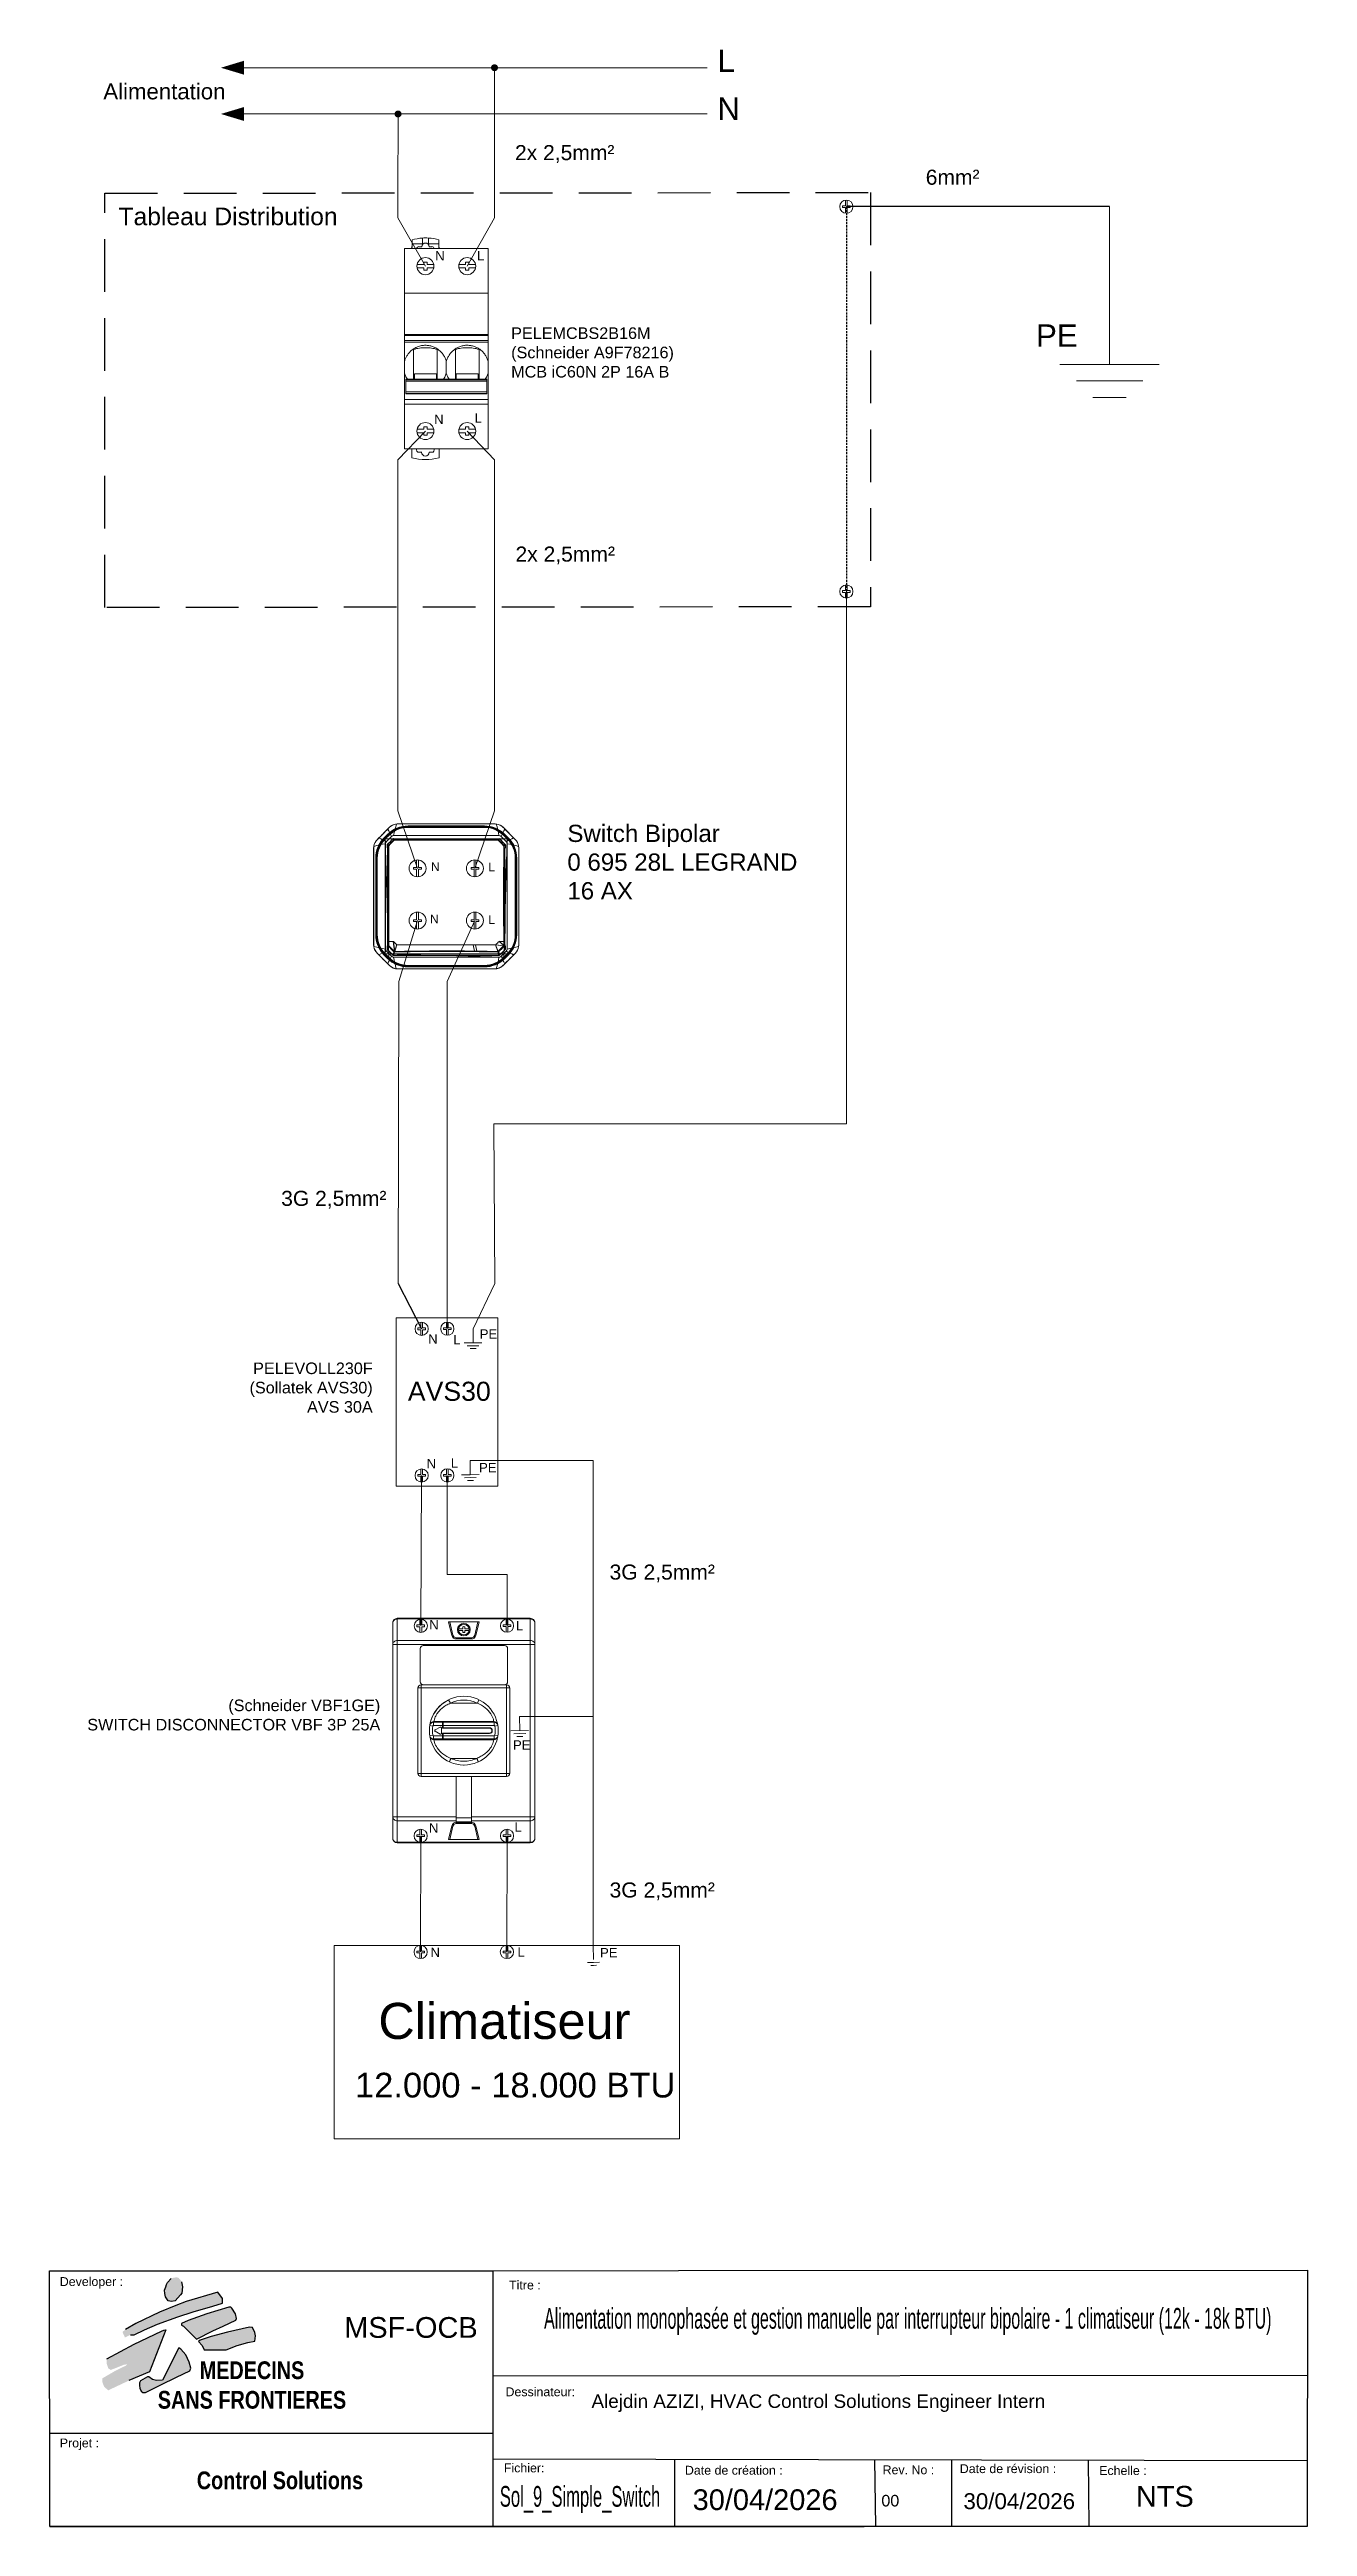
# Model space of a CAD drawing. Header units: millimetres. Extents: x 412 to 563, y 143 to 442.
import ezdxf
from ezdxf.enums import TextEntityAlignment as Align

# ---------------------------------------------------------------- set-up
doc = ezdxf.new("R2010")
doc.units = ezdxf.units.MM
doc.linetypes.add('DASHED2', pattern=[0.375, 0.25, -0.125])
doc.linetypes.add('HIDDEN', pattern=[9.525, 6.35, -3.175])
for name, color, linetype, lineweight in [('01_Puissance', 250, 'Continuous', 20), ('03_Symbole', 250, 'Continuous', 15), ('_PROPRIETE_INTELLECTUELLE_AZIZI', 7, 'Continuous', 5), ('Layer1', 253, 'DASHED2', 18), ('trait fin', 253, 'HIDDEN', 18)]:
    doc.layers.add(name, color=color, linetype=linetype, lineweight=lineweight)
doc.layers.add('04_Texte', color=7, linetype='Continuous')
doc.styles.get("Standard").update_dxf_attribs({"font": 'arial.ttf'})
doc.styles.add('TITLE', font='arial.ttf', dxfattribs={"width": 0.8})

msp = doc.modelspace()

# ---------------------------------------------------------------- texts
at = {"layer": '04_Texte', "attachment_point": 1}
for s, width, gutter_width, heights, insert, char_height in [('L', 10.8148, 13.52, [0], (492.11, 442.09), 2.7), ('Alimentation', 5.612, 9.58, [0], (418.03, 438), 1.9165), ('N', 10.8148, 13.52, [0], (492.09, 436.31), 2.7), ('N', 1.1335, 5.67, [0], (458.06, 417.78), 1.13), ('L', 1.1335, 5.67, [0], (463.1, 417.81), 1.13), ('PELEMCBS2B16M\\P(Schneider A9F78216)\\PMCB iC60N 2P 16A B', 34.2632, 6.98, [8.56], (467.22, 408.58), 1.3965), ('PE', 10.8148, 13.52, [0], (530.52, 408.94), 2.704), ('N', 1.1335, 5.67, [0], (457.93, 398.06), 1.13), ('L', 1.1335, 5.67, [0], (462.81, 398.22), 1.13), ('Switch Bipolar\\P0 695 28L LEGRAND\\P16 AX ', 28.5689, 10.39, [0], (474, 348.58), 2.0774), ('N', 1.1335, 5.67, [0], (457.21, 287.12), 1.13), ('L', 1.1335, 5.67, [0], (460.24, 287.04), 1.13), ('PE', 1.1335, 5.67, [0], (463.43, 287.71), 1.133), ('\\pxqr;PELEVOLL230F\\P(Sollatek AVS30)\\PAVS 30A', 17.33, 6.98, [0], (433.19, 283.71), 1.3965), ('AVS30', 10.8576, 11.5, [0], (454.76, 281.39), 2.299), ('N', 1.1335, 5.67, [0], (457.02, 272.08), 1.13), ('L', 1.1335, 5.67, [0], (459.94, 272.17), 1.13), ('PE', 1.1335, 5.67, [0], (463.35, 271.6), 1.133), ('N', 1.1335, 5.67, [0], (457.34, 252.64), 1.13), ('L', 1.1335, 5.67, [0], (467.79, 252.54), 1.13), ('\\pxqr;(Schneider VBF1GE)\\PSWITCH DISCONNECTOR VBF 3P 25A', 36.1815, 6.98, [8.61], (415.25, 243.05), 1.3965), ('PE', 1.1335, 5.67, [0], (467.44, 238.13), 1.133), ('N', 1.1335, 5.67, [0], (457.3, 228.13), 1.13), ('L', 1.1335, 5.67, [0], (467.62, 228.23), 1.13), ('N', 1.1335, 5.67, [0], (457.49, 213.13), 1.13), ('L', 1.1335, 5.67, [0], (467.98, 213.16), 1.13), ('PE', 1.1335, 5.67, [0], (477.94, 213.08), 1.133), ('Climatiseur', 38.2093, 21.76, [0], (451.2, 206.46), 4.3515), ('12.000 - 18.000 BTU', 40.4111, 14.91, [0], (448.38, 198.03), 2.9811)]:
    msp.add_mtext_dynamic_manual_height_columns(s, width=width, gutter_width=gutter_width, heights=heights, dxfattribs=dict(at, insert=insert, char_height=char_height))
at = {"layer": '04_Texte', "lineweight": -3, "attachment_point": 1}
for s, width, gutter_width, insert, char_height in [('2x 2,5mm²', 14.5847, 9.09, (467.68, 430.57), 1.818), ('6mm²', 14.5847, 9.09, (517.22, 427.6), 1.818), ('Tableau Distribution', 26.434, 10.64, (419.86, 423.03), 2.1272), ('2x 2,5mm²', 14.5847, 9.09, (467.74, 382.14), 1.818), ('3G 2,5mm²', 15.3962, 9.09, (439.48, 304.42), 1.818), ('3G 2,5mm²', 14.5847, 9.09, (479.09, 259.34), 1.818), ('3G 2,5mm²', 14.5847, 9.09, (479.09, 220.99), 1.818)]:
    msp.add_mtext_dynamic_manual_height_columns(s, width=width, gutter_width=gutter_width, heights=[0], dxfattribs=dict(at, insert=insert, char_height=char_height))
at = {"layer": '04_Texte', "color": 0, "char_height": 1.04, "attachment_point": 1}
for s, insert in [('N', (457.54, 344.05, 4.45)), ('L', (464.46, 343.99, 4.45)), ('N', (457.43, 337.73, 4.45)), ('L', (464.46, 337.66, 4.45))]:
    msp.add_mtext_dynamic_manual_height_columns(s, width=1.0402, gutter_width=5.2, heights=[0], dxfattribs=dict(at, insert=insert))

# ---------------------------------------------------------------- blocks, each defined once
blk = doc.blocks.new('CARTOUCHE_AZIZI')
at = {"layer": '04_Texte', "linetype": 'Continuous'}
h = blk.add_hatch(color=256, dxfattribs=at)
h.paths.add_polyline_path([(-135.64, 28.9), (-135.78, 29.52), (-135.86, 29.69), (-136.11, 29.98), (-136.37, 30.06), (-136.77, 29.99), (-137.01, 29.9), (-137.47, 29.42), (-137.58, 29.21), (-137.68, 28.9), (-137.81, 28.51), (-137.79, 28.09), (-137.69, 27.72), (-137.36, 27.24), (-136.97, 27.13), (-136.55, 27.23), (-135.88, 27.93), (-135.75, 28.16)])
h.paths.add_polyline_path([(-135.2, 27.13), (-136.46, 26.65), (-138.43, 25.85), (-141.29, 24.49), (-142.52, 23.77), (-142.89, 23.46), (-142.59, 22.8), (-141.91, 23.13), (-141.46, 23.12), (-140.22, 23.71), (-138.66, 24.4), (-136.22, 25.3), (-134.37, 25.88), (-131.99, 26.58), (-130.84, 26.93), (-130.82, 27.49), (-131.4, 28.26)])
h.paths.add_polyline_path([(-137.67, 23.73), (-137.91, 23.69), (-138.2, 23.58), (-141.48, 22), (-144.78, 20.21), (-144.79, 19.63), (-144.6, 19.07), (-144.3, 18.88), (-142.73, 19.5), (-142.31, 19.57), (-142.46, 19.41), (-143.75, 18.78), (-145.3, 17.88), (-145.3, 17.38), (-145.12, 16.89), (-144.62, 16.42), (-142.11, 17.6), (-139.63, 18.65)])
h.paths.add_polyline_path([(-134.76, 18.76), (-134.65, 19.1), (-134.83, 19.83), (-135.26, 20.72), (-135.86, 21.39), (-136.08, 21.55), (-138.07, 17.64), (-138.78, 17.59), (-139.25, 17.72), (-139.7, 18.07), (-139.86, 18.07), (-140.73, 17.57), (-140.83, 17.31), (-140.83, 16.99), (-140.78, 16.7), (-140.63, 16.33), (-140.44, 16.18), (-140.1, 16.15), (-138.28, 17.07), (-136.39, 18.02)])
h.paths.add_polyline_path([(-134.97, 24.83), (-135.76, 24.49), (-135.78, 24.28), (-135.51, 24.16), (-133.95, 22.59), (-132.01, 23.59), (-130.75, 24.18), (-129.2, 24.87), (-129.12, 25.09), (-129.25, 25.66), (-129.7, 26.35), (-129.81, 26.44), (-130.05, 26.45), (-132.72, 25.64)])
h.paths.add_polyline_path([(-132.18, 22.92), (-133.5, 22.49), (-133.73, 22.31), (-133.29, 21.83), (-133.03, 21.31), (-130.39, 21.31), (-129.04, 21.82), (-127.76, 22.18), (-126.94, 22.37), (-126.86, 22.99), (-126.94, 23.41), (-127.22, 24.01), (-127.58, 24.03), (-130.23, 23.44)])
at = {"layer": '04_Texte'}
for p, q in [((-151.65, 30.85), (-98.23, 30.85)), ((-151.65, 11.27), (-98.23, 11.27)), ((-151.65, 0), (-98.23, 0)), ((-98.23, 0), (-53.45, 0))]:
    blk.add_line(p, q, dxfattribs=at)
at = {"layer": '04_Texte', "linetype": 'Continuous'}
for p, q in [((-137.47, 29.42), (-137.01, 29.9)), ((-137.81, 28.51), (-137.68, 28.9)), ((-137.79, 28.09), (-137.81, 28.51)), ((-137.69, 27.72), (-137.79, 28.09)), ((-137.36, 27.24), (-137.69, 27.72)), ((-137.68, 28.9), (-137.58, 29.21)), ((-137.58, 29.21), (-137.47, 29.42)), ((-136.97, 27.13), (-137.36, 27.24)), ((-136.55, 27.23), (-136.97, 27.13)), ((-135.88, 27.93), (-136.55, 27.23)), ((-135.2, 27.13), (-136.46, 26.65)), ((-135.75, 28.16), (-135.88, 27.93)), ((-135.78, 29.52), (-135.64, 28.9)), ((-135.64, 28.9), (-135.75, 28.16)), ((-131.4, 28.26), (-135.2, 27.13)), ((-131.99, 26.58), (-130.84, 26.93)), ((-130.82, 27.49), (-131.4, 28.26)), ((-130.84, 26.93), (-130.82, 27.49)), ((-141.29, 24.49), (-142.52, 23.77)), ((-138.43, 25.85), (-141.29, 24.49)), ((-140.22, 23.71), (-138.66, 24.4)), ((-138.66, 24.4), (-136.22, 25.3)), ((-136.46, 26.65), (-138.43, 25.85)), ((-136.22, 25.3), (-134.37, 25.88)), ((-135.76, 24.49), (-135.78, 24.28)), ((-135.78, 24.28), (-135.51, 24.16)), ((-134.97, 24.83), (-135.76, 24.49)), ((-135.51, 24.16), (-133.95, 22.59)), ((-132.72, 25.64), (-134.97, 24.83)), ((-134.37, 25.88), (-131.99, 26.58)), ((-130.05, 26.45), (-132.72, 25.64)), ((-132.01, 23.59), (-130.75, 24.18)), ((-130.75, 24.18), (-129.2, 24.87)), ((-127.58, 24.03), (-130.23, 23.44)), ((-129.81, 26.44), (-130.05, 26.45)), ((-129.7, 26.35), (-129.81, 26.44)), ((-129.25, 25.66), (-129.7, 26.35)), ((-129.12, 25.09), (-129.25, 25.66)), ((-129.2, 24.87), (-129.12, 25.09)), ((-127.22, 24.01), (-127.58, 24.03)), ((-126.94, 23.41), (-127.22, 24.01)), ((-144.78, 20.21), (-141.48, 22)), ((-141.91, 23.13), (-141.46, 23.12)), ((-141.48, 22), (-138.2, 23.58)), ((-141.46, 23.12), (-140.22, 23.71)), ((-137.67, 23.73), (-139.63, 18.65)), ((-138.2, 23.58), (-137.91, 23.69)), ((-136.08, 21.55), (-138.07, 17.64)), ((-137.91, 23.69), (-137.67, 23.73)), ((-135.86, 21.39), (-136.08, 21.55)), ((-135.26, 20.72), (-135.86, 21.39)), ((-133.95, 22.59), (-132.01, 23.59)), ((-133.5, 22.49), (-133.73, 22.31)), ((-133.73, 22.31), (-133.29, 21.83)), ((-132.18, 22.92), (-133.5, 22.49)), ((-133.29, 21.83), (-133.03, 21.31)), ((-133.03, 21.31), (-130.39, 21.31)), ((-130.23, 23.44), (-132.18, 22.92)), ((-130.39, 21.31), (-129.04, 21.82)), ((-129.04, 21.82), (-127.76, 22.18)), ((-127.76, 22.18), (-126.94, 22.37)), ((-126.86, 22.99), (-126.94, 23.41)), ((-126.94, 22.37), (-126.86, 22.99)), ((-139.63, 18.65), (-142.11, 17.6)), ((-139.86, 18.07), (-140.73, 17.57)), ((-139.7, 18.07), (-139.86, 18.07)), ((-139.25, 17.72), (-139.7, 18.07)), ((-138.28, 17.07), (-136.39, 18.02)), ((-136.39, 18.02), (-134.76, 18.76)), ((-134.83, 19.83), (-135.26, 20.72)), ((-134.65, 19.1), (-134.83, 19.83)), ((-134.76, 18.76), (-134.65, 19.1)), ((-140.73, 17.57), (-140.83, 17.31)), ((-140.83, 17.31), (-140.83, 16.99)), ((-140.83, 16.99), (-140.78, 16.7)), ((-140.78, 16.7), (-140.63, 16.33)), ((-140.63, 16.33), (-140.44, 16.18)), ((-140.44, 16.18), (-140.1, 16.15)), ((-140.1, 16.15), (-138.28, 17.07)), ((-138.78, 17.59), (-139.25, 17.72)), ((-138.07, 17.64), (-138.78, 17.59))]:
    blk.add_line(p, q, dxfattribs=at)
at = {"layer": '04_Texte', "lineweight": -3}
for p, q in [((-98.23, 30.85), (-98.23, 0)), ((-98.23, 18.17), (-0.02, 18.24)), ((-98.23, 8.17), (-0.01, 7.96)), ((-76.3, 8.12), (-76.3, 0)), ((-52.18, 8.07), (-52.06, 0)), ((-42.92, 8.05), (-42.92, 0)), ((-26.4, 8.02), (-26.35, 0))]:
    blk.add_line(p, q, dxfattribs=at)
at = {"layer": '04_Texte'}
blk.add_lwpolyline([(-151.68, 30.85), (0.03, 30.92), (0, 0), (-151.65, 0)], close=True, dxfattribs=at)
at = {"layer": '04_Texte', "style": 'TITLE'}
for s, p in [('Developer :', (-150.45, 29.01)), ('Titre : ', (-96.26, 28.59)), ('Dessinateur: ', (-96.69, 15.71)), ('Projet :', (-150.45, 9.54)), ('Fichier: ', (-96.89, 6.53)), ('Date de création :', (-75.05, 6.25)), ('Rev. No :', (-51.21, 6.3)), ('Date de révision :', (-41.9, 6.44)), ('Echelle : ', (-25.09, 6.21))]:
    blk.add_text(s, height=1.069, dxfattribs=at).set_placement(p)
at = {"layer": '04_Texte', "width": 0.572892}
blk.add_text('Sol_9_Simple_Switch', height=2.5, dxfattribs=at).set_placement((-97.38, 2.38), (-78.03, 2.38), align=Align.FIT)
at = {"layer": '04_Texte', "lineweight": -3, "attachment_point": 1}
for s, width, gutter_width, insert, char_height in [('MSF-OCB', 13.1966, 12.5, (-116.15, 25.26), 2.5), ('Alejdin AZIZI, HVAC Control Solutions Engineer Intern', 58.1415, 8.14, (-86.32, 15.93), 1.6279), ('NTS', 14.2549, 12.5, (-20.66, 4.89), 2.5)]:
    blk.add_mtext_dynamic_manual_height_columns(s, width=width, gutter_width=gutter_width, heights=[0], dxfattribs=dict(at, insert=insert, char_height=char_height))
at = {"layer": '04_Texte', "char_height": 2.1397, "width": 54.778, "attachment_point": 5, "style": 'TITLE'}
for s, insert in [('{\\fArial|b1|i0|c0|p39;MEDECINS\\PSANS FRONTIERES}', (-127.27, 17.05)), ('{\\fArial|b1|i0|c0|p39;Control Solutions}', (-123.9, 5.55))]:
    blk.add_mtext(s, dxfattribs=dict(at, insert=insert))
at = {"layer": '04_Texte', "insert": (-74.12, 4.48), "char_height": 2.5, "attachment_point": 1}
blk.add_mtext_dynamic_manual_height_columns('30/04/2026', width=5.8436, gutter_width=12.5, heights=[0], dxfattribs=at)
at = {"layer": '04_Texte', "width": 2.843584}
blk.add_attdef('TITRE', text='', height=2.5, dxfattribs=at).set_placement((-92.03, 23.86), (-4.31, 23.86), align=Align.FIT)
at = {"layer": '04_Texte'}
for tag, p, height in [('REV_NO', (-51.35, 2.42), 1.39), ('DATE_REV', (-41.45, 2.09), 1.93)]:
    blk.add_attdef(tag, p, '', height=height, dxfattribs=at)
at = {"layer": '_PROPRIETE_INTELLECTUELLE_AZIZI', "insert": (-151.68, 30.87), "char_height": 0.0144, "attachment_point": 1}
blk.add_mtext_dynamic_manual_height_columns('ORIG_DWG_AUTH:_AZIZI_Alejdin_2026', width=0.3855, gutter_width=0.0719, heights=[0], dxfattribs=at)

# ---------------------------------------------------------------- linework, layer by layer
at = {"layer": '01_Puissance'}
for p, q in [((435, 439.9), (435, 439.9)), ((435, 439.9), (490.87, 439.9)), ((465.2, 424.56), (465.19, 439.9)), ((435, 434.32), (490.87, 434.32)), ((453.58, 434.32), (453.57, 424.45)), ((453.57, 424.45), (453.57, 421.81)), ((465.2, 424.56), (465.19, 421.81)), ((453.57, 421.81), (456.88, 415.96)), ((465.19, 421.81), (461.92, 415.96)), ((539.39, 423.14), (539.39, 404.11)), ((539.39, 404.11), (533.39, 404.11)), ((533.39, 404.11), (545.39, 404.11)), ((539.39, 402.11), (535.39, 402.11)), ((535.39, 402.11), (543.39, 402.11)), ((539.39, 400.11), (537.39, 400.11)), ((537.39, 400.11), (541.39, 400.11)), ((453.57, 392.58), (456.88, 396.07)), ((465.21, 392.58), (461.92, 396.07)), ((453.57, 389.27), (453.57, 392.58)), ((465.21, 389.38), (465.21, 392.58)), ((453.57, 389.27), (453.57, 350.25)), ((465.21, 389.38), (465.21, 350.25)), ((507.65, 376.71), (507.65, 312.49)), ((453.57, 350.25), (455.93, 343.32)), ((465.21, 350.25), (462.85, 343.32)), ((453.69, 329.68), (455.93, 337.02)), ((459.52, 329.68), (462.85, 337.02)), ((453.6, 293.25), (453.69, 329.68)), ((459.52, 329.68), (459.52, 293.25)), ((465.14, 312.49), (465.25, 293.25)), ((507.65, 312.49), (465.14, 312.49)), ((459.52, 287.79), (459.52, 293.25)), ((465.25, 293.25), (462.63, 287.79)), ((462.63, 287.79), (462.63, 286.1)), ((465.61, 289.09), (465.61, 288.98)), ((462.63, 286.1), (461.56, 286.1)), ((461.56, 286.1), (463.69, 286.1)), ((462.63, 285.74), (461.92, 285.74)), ((461.92, 285.74), (463.34, 285.74)), ((462.63, 285.39), (462.27, 285.39)), ((462.27, 285.39), (462.98, 285.39)), ((456.42, 270.08), (456.32, 251.95)), ((459.52, 270.09), (459.52, 258.14)), ((461.23, 270.16), (463.36, 270.19)), ((462.29, 270.17), (461.23, 270.16)), ((461.59, 269.81), (463.01, 269.83)), ((462.3, 269.82), (461.59, 269.81)), ((461.95, 269.46), (462.66, 269.47)), ((462.3, 269.46), (461.95, 269.46)), ((462.26, 271.87), (462.29, 270.17)), ((477.12, 271.87), (462.26, 271.87)), ((477.12, 240.99), (477.12, 271.87)), ((465.61, 268.78), (465.61, 268.78)), ((459.52, 258.14), (466.72, 258.14)), ((466.72, 258.14), (466.72, 251.96)), ((467.19, 239.28), (469.33, 239.32)), ((468.26, 239.3), (467.19, 239.28)), ((468.23, 240.99), (468.26, 239.3)), ((468.23, 240.99), (477.12, 240.99)), ((477.12, 213.4), (477.12, 240.99)), ((467.55, 238.93), (468.98, 238.96)), ((468.26, 238.95), (467.55, 238.93)), ((467.91, 238.58), (468.63, 238.6)), ((468.27, 238.59), (467.91, 238.58)), ((456.31, 226.62), (456.3, 212.6)), ((466.72, 226.62), (466.71, 212.6)), ((477.12, 213.4), (477.15, 211.71)), ((476.44, 211.34), (477.87, 211.36)), ((477.16, 211.35), (476.44, 211.34)), ((476.81, 210.99), (477.52, 211)), ((477.16, 210.99), (476.81, 210.99))]:
    msp.add_line(p, q, dxfattribs=at)
at = {"layer": '01_Puissance', "lineweight": -3}
for p, q in [((539.39, 423.14), (507.65, 423.14)), ((453.6, 293.25), (456.41, 287.79))]:
    msp.add_line(p, q, dxfattribs=at)
at = {"layer": '01_Puissance'}
for points in [[(435, 439.9, 1.68, 0, 0), (432.21, 439.9, 0, 0, 0)], [(435, 434.32, 1.68, 0, 0), (432.21, 434.32, 0, 0, 0)]]:
    msp.add_lwpolyline(points, format="xyseb", dxfattribs=at)
at = {"layer": '01_Puissance', "const_width": 0.419}
for points in [[(465, 439.9, 1), (465.42, 439.9, 1)], [(453.37, 434.32, 1), (453.79, 434.32, 1)]]:
    msp.add_lwpolyline(points, format="xyb", close=True, dxfattribs=at)
at = {"layer": '03_Symbole', "color": 7, "linetype": 'Continuous'}
for p, q in [((507.19, 423.25), (507.19, 423.03)), ((507.55, 423.25), (507.19, 423.25)), ((507.19, 423.03), (507.55, 423.03)), ((507.55, 423.25), (507.55, 423.93)), ((507.55, 423.03), (507.55, 422.35)), ((507.76, 423.25), (507.76, 423.93)), ((508.11, 423.25), (507.76, 423.25)), ((507.76, 423.03), (507.76, 422.35)), ((507.76, 423.03), (508.11, 423.03)), ((508.11, 423.03), (508.11, 423.25)), ((455.26, 418.67), (455.26, 419.13)), ((455.26, 418.26), (455.26, 418.67)), ((456.53, 418.67), (455.26, 418.67)), ((456.44, 418.31), (456.1, 418.31)), ((456.53, 419.37), (456.53, 418.67)), ((457.24, 418.67), (457.24, 419.37)), ((458.51, 418.67), (457.24, 418.67)), ((457.66, 418.31), (457.32, 418.31)), ((458.51, 419.14), (458.51, 418.67)), ((458.51, 418.67), (458.51, 418.26)), ((454.36, 393.93), (454.36, 418.1)), ((464.45, 418.1), (454.36, 418.1)), ((456.68, 416.18), (455.88, 416.18)), ((456.68, 415.75), (455.88, 415.75)), ((456.68, 416.18), (456.68, 416.46)), ((456.68, 416.46), (457.08, 416.46)), ((456.68, 415.47), (456.68, 415.75)), ((457.08, 415.47), (456.68, 415.47)), ((457.08, 416.46), (457.08, 416.18)), ((457.08, 416.18), (457.88, 416.18)), ((457.08, 415.75), (457.08, 415.47)), ((457.08, 415.75), (457.88, 415.75)), ((461.72, 416.18), (460.92, 416.18)), ((461.72, 415.75), (460.92, 415.75)), ((461.72, 416.18), (461.72, 416.46)), ((461.72, 416.46), (462.12, 416.46)), ((461.72, 415.47), (461.72, 415.75)), ((462.12, 415.47), (461.72, 415.47)), ((462.12, 416.46), (462.12, 416.18)), ((462.12, 416.18), (462.93, 416.18)), ((462.12, 415.75), (462.12, 415.47)), ((462.12, 415.75), (462.93, 415.75)), ((464.45, 393.93), (464.45, 418.1)), ((464.45, 412.71), (454.36, 412.71)), ((464.45, 407.72), (454.36, 407.72)), ((454.36, 407.61), (464.45, 407.61)), ((454.36, 407.01), (464.45, 407.01)), ((464.45, 406.79), (454.36, 406.79)), ((455.46, 402.34), (455.46, 405.91)), ((458.31, 402.34), (458.31, 405.91)), ((459.4, 403.05), (459.4, 404.47)), ((460.5, 402.34), (460.5, 405.91)), ((463.35, 402.34), (463.35, 405.91)), ((454.52, 400.55), (454.52, 402.34)), ((454.52, 402.34), (464.29, 402.34)), ((464.29, 402.26), (454.52, 402.26)), ((464.29, 402.1), (454.52, 402.1)), ((464.29, 400.79), (454.52, 400.79)), ((454.52, 400.61), (464.29, 400.61)), ((454.52, 400.55), (464.29, 400.55)), ((455.56, 402.34), (455.56, 402.97)), ((455.56, 402.97), (458.21, 402.97)), ((458.21, 402.97), (458.21, 402.34)), ((460.6, 402.97), (463.25, 402.97)), ((460.6, 402.34), (460.6, 402.97)), ((463.25, 402.97), (463.25, 402.34)), ((464.29, 402.34), (464.29, 400.55)), ((454.36, 399.89), (464.45, 399.89)), ((464.45, 399.32), (454.36, 399.32)), ((456.68, 396.29), (455.88, 396.29)), ((456.68, 395.86), (455.88, 395.86)), ((456.68, 396.57), (457.08, 396.57)), ((456.68, 396.29), (456.68, 396.57)), ((456.68, 395.57), (456.68, 395.86)), ((457.08, 395.57), (456.68, 395.57)), ((457.08, 396.57), (457.08, 396.29)), ((457.08, 396.29), (457.88, 396.29)), ((457.08, 395.86), (457.88, 395.86)), ((457.08, 395.86), (457.08, 395.57)), ((461.72, 396.29), (460.92, 396.29)), ((461.72, 395.86), (460.92, 395.86)), ((461.72, 396.57), (462.12, 396.57)), ((461.72, 396.29), (461.72, 396.57)), ((461.72, 395.57), (461.72, 395.86)), ((462.12, 395.57), (461.72, 395.57)), ((462.12, 396.57), (462.12, 396.29)), ((462.12, 396.29), (462.93, 396.29)), ((462.12, 395.86), (462.93, 395.86)), ((462.12, 395.86), (462.12, 395.57)), ((454.36, 393.93), (464.45, 393.93)), ((455.24, 393.93), (455.24, 392.84)), ((456.43, 393.51), (456.1, 393.51)), ((457.66, 393.51), (457.34, 393.51)), ((458.52, 392.84), (458.52, 393.93)), ((507.19, 376.82), (507.19, 376.6)), ((507.55, 376.82), (507.19, 376.82)), ((507.19, 376.6), (507.55, 376.6)), ((507.55, 376.82), (507.55, 377.5)), ((507.55, 376.6), (507.55, 375.92)), ((507.76, 376.82), (507.76, 377.5)), ((508.11, 376.82), (507.76, 376.82)), ((507.76, 376.6), (507.76, 375.92)), ((507.76, 376.6), (508.11, 376.6)), ((508.11, 376.6), (508.11, 376.82)), ((455.96, 287.89), (455.96, 287.67)), ((456.32, 287.89), (455.96, 287.89)), ((455.96, 287.67), (456.32, 287.67)), ((456.32, 287.89), (456.32, 288.57)), ((456.32, 287.67), (456.32, 286.99)), ((456.53, 287.89), (456.53, 288.57)), ((456.88, 287.89), (456.53, 287.89)), ((456.53, 287.67), (456.53, 286.99)), ((456.53, 287.67), (456.88, 287.67)), ((456.88, 287.67), (456.88, 287.89)), ((459.06, 287.68), (459.06, 287.89)), ((459.06, 287.89), (459.41, 287.89)), ((459.41, 287.68), (459.06, 287.68)), ((459.41, 287.89), (459.41, 288.58)), ((459.41, 287.68), (459.41, 287)), ((459.63, 287.89), (459.63, 288.58)), ((459.63, 287.89), (459.98, 287.89)), ((459.63, 287.68), (459.63, 287)), ((459.98, 287.68), (459.63, 287.68)), ((459.98, 287.89), (459.98, 287.68)), ((455.96, 270.19), (455.96, 269.98)), ((456.32, 270.19), (455.96, 270.19)), ((455.96, 269.98), (456.32, 269.98)), ((456.32, 270.19), (456.32, 270.87)), ((456.32, 269.98), (456.32, 269.29)), ((456.53, 270.19), (456.53, 270.87)), ((456.88, 270.19), (456.53, 270.19)), ((456.53, 269.98), (456.53, 269.29)), ((456.53, 269.98), (456.88, 269.98)), ((456.88, 269.98), (456.88, 270.19)), ((459.06, 269.98), (459.06, 270.2)), ((459.06, 270.2), (459.41, 270.2)), ((459.41, 269.98), (459.06, 269.98)), ((459.41, 270.2), (459.41, 270.88)), ((459.41, 269.98), (459.41, 269.3)), ((459.63, 270.2), (459.63, 270.88)), ((459.63, 270.2), (459.98, 270.2)), ((459.63, 269.98), (459.63, 269.3)), ((459.98, 269.98), (459.63, 269.98)), ((459.98, 270.2), (459.98, 269.98)), ((455.86, 251.84), (455.86, 252.06)), ((455.86, 252.06), (456.21, 252.06)), ((456.21, 251.84), (455.86, 251.84)), ((456.21, 252.06), (456.21, 252.74)), ((456.21, 251.84), (456.21, 251.16)), ((456.43, 252.06), (456.43, 252.74)), ((456.43, 252.06), (456.78, 252.06)), ((456.43, 251.84), (456.43, 251.16)), ((456.78, 251.84), (456.43, 251.84)), ((456.78, 252.06), (456.78, 251.84)), ((466.26, 251.85), (466.26, 252.06)), ((466.26, 252.06), (466.61, 252.06)), ((466.61, 251.85), (466.26, 251.85)), ((466.61, 252.06), (466.61, 252.75)), ((466.61, 251.85), (466.61, 251.17)), ((466.82, 252.06), (466.82, 252.75)), ((466.82, 252.06), (467.18, 252.06)), ((466.82, 251.85), (466.82, 251.17)), ((467.18, 251.85), (466.82, 251.85)), ((467.18, 252.06), (467.18, 251.85)), ((456.2, 226.73), (456.2, 227.41)), ((456.42, 226.73), (456.42, 227.41)), ((466.61, 226.73), (466.61, 227.41)), ((466.83, 226.73), (466.83, 227.41)), ((455.85, 226.52), (455.85, 226.73)), ((455.85, 226.73), (456.2, 226.73)), ((456.2, 226.52), (455.85, 226.52)), ((456.2, 226.52), (456.2, 225.83)), ((456.42, 226.73), (456.77, 226.73)), ((456.42, 226.52), (456.42, 225.83)), ((456.77, 226.52), (456.42, 226.52)), ((456.77, 226.73), (456.77, 226.52)), ((466.26, 226.52), (466.26, 226.73)), ((466.26, 226.73), (466.61, 226.73)), ((466.61, 226.52), (466.26, 226.52)), ((466.61, 226.52), (466.61, 225.83)), ((466.83, 226.73), (467.18, 226.73)), ((466.83, 226.52), (466.83, 225.83)), ((467.18, 226.52), (466.83, 226.52)), ((467.18, 226.73), (467.18, 226.52)), ((455.84, 212.71), (455.84, 212.49)), ((456.2, 212.71), (455.84, 212.71)), ((455.84, 212.49), (456.2, 212.49)), ((456.2, 212.71), (456.2, 213.39)), ((456.2, 212.49), (456.2, 211.81)), ((456.41, 212.71), (456.41, 213.39)), ((456.77, 212.71), (456.41, 212.71)), ((456.41, 212.49), (456.41, 211.81)), ((456.41, 212.49), (456.77, 212.49)), ((456.77, 212.49), (456.77, 212.71)), ((466.25, 212.49), (466.25, 212.71)), ((466.25, 212.71), (466.6, 212.71)), ((466.6, 212.49), (466.25, 212.49)), ((466.6, 212.71), (466.6, 213.39)), ((466.6, 212.49), (466.6, 211.81)), ((466.82, 212.71), (466.82, 213.39)), ((466.82, 212.71), (467.17, 212.71)), ((466.82, 212.49), (466.82, 211.81)), ((467.17, 212.49), (466.82, 212.49)), ((467.17, 212.71), (467.17, 212.49))]:
    msp.add_line(p, q, dxfattribs=at)
at = {"layer": '03_Symbole', "color": 0}
for p, q in [((452.5, 348.24), (451.08, 346.82)), ((452.5, 348.24), (451.08, 346.82)), ((451.09, 346.82), (451.08, 346.82)), ((451.09, 346.82), (451.08, 346.82)), ((451.91, 347.01), (452.31, 347.42)), ((451.91, 347.01), (452.31, 347.42)), ((451.91, 347.02), (451.92, 347.01)), ((451.91, 347.02), (451.92, 347.01)), ((452, 346.93), (451.91, 347.01)), ((452, 346.93), (451.91, 347.01)), ((451.92, 347.01), (452.32, 347.41)), ((451.92, 347.01), (452.32, 347.41)), ((451.92, 347.01), (451.97, 346.96)), ((451.92, 347.01), (451.97, 346.96)), ((452.37, 347.39), (451.93, 346.95)), ((452.37, 347.39), (451.93, 346.95)), ((451.93, 346.95), (452, 346.93)), ((451.93, 346.95), (452, 346.93)), ((451.97, 346.96), (452.37, 347.36)), ((451.97, 346.96), (452.37, 347.36)), ((451.97, 346.96), (452.04, 346.88)), ((451.97, 346.96), (452.04, 346.88)), ((452.21, 347.14), (452, 346.93)), ((452.21, 347.14), (452, 346.93)), ((452.04, 346.88), (452.45, 347.28)), ((452.04, 346.88), (452.45, 347.28)), ((452.04, 346.88), (452.04, 332.99)), ((452.45, 332.59), (452.04, 346.88)), ((466.74, 346.88), (452.04, 346.88)), ((452.45, 332.59), (452.04, 346.88)), ((452.77, 347.16), (452.17, 346.56)), ((452.2, 347.16), (452.39, 347.35)), ((452.2, 347.16), (452.39, 347.35)), ((452.2, 347.16), (452.21, 347.14)), ((452.2, 347.16), (452.21, 347.14)), ((452.21, 347.14), (452.4, 347.33)), ((452.21, 347.14), (452.4, 347.33)), ((452.4, 347.33), (452.31, 347.42)), ((452.4, 347.33), (452.31, 347.42)), ((452.31, 347.42), (452.32, 347.41)), ((452.31, 347.42), (452.32, 347.41)), ((452.32, 347.41), (452.37, 347.36)), ((452.32, 347.41), (452.37, 347.36)), ((452.37, 347.39), (452.39, 347.35)), ((452.37, 347.39), (452.39, 347.35)), ((452.37, 347.36), (452.45, 347.28)), ((452.37, 347.36), (452.45, 347.28)), ((452.39, 347.35), (452.4, 347.33)), ((452.39, 347.35), (452.4, 347.33)), ((452.5, 348.24), (452.51, 348.24)), ((452.5, 348.24), (452.51, 348.24)), ((452.97, 346.87), (452.96, 346.87)), ((452.97, 346.87), (452.96, 346.87)), ((452.97, 346.87), (452.97, 346.87)), ((453.03, 347.27), (465.75, 347.27)), ((465.74, 346.9), (453.04, 346.9)), ((453.05, 346.9), (453.04, 346.9)), ((453.05, 346.9), (453.04, 346.9)), ((465.73, 346.9), (453.05, 346.9)), ((465.73, 346.9), (453.05, 346.9)), ((453.05, 346.9), (453.05, 346.9)), ((465.19, 348.7), (453.59, 348.7)), ((453.59, 348.7), (453.6, 348.69)), ((453.59, 348.7), (453.6, 348.69)), ((465.19, 348.7), (453.59, 348.7)), ((465.18, 348.69), (453.6, 348.69)), ((465.18, 348.69), (453.6, 348.69)), ((464.01, 348.39), (454.77, 348.39)), ((464.01, 348.39), (454.77, 348.39)), ((454.77, 348.39), (454.79, 348.34)), ((454.77, 348.39), (454.79, 348.34)), ((454.79, 348.45), (454.79, 348.43)), ((454.79, 348.45), (454.79, 348.43)), ((454.79, 348.32), (454.79, 348.44)), ((454.79, 348.44), (463.99, 348.44)), ((454.79, 348.32), (454.79, 348.44)), ((454.79, 348.44), (463.99, 348.44)), ((454.79, 348.43), (463.99, 348.43)), ((454.79, 348.43), (454.79, 348.36)), ((454.79, 348.43), (454.79, 348.36)), ((454.79, 348.43), (463.99, 348.43)), ((454.79, 348.36), (463.99, 348.36)), ((454.79, 348.36), (454.79, 348.26)), ((454.79, 348.36), (454.79, 348.26)), ((454.79, 348.36), (463.99, 348.36)), ((463.99, 348.34), (454.79, 348.34)), ((463.99, 348.34), (454.79, 348.34)), ((454.79, 348.34), (454.79, 348.32)), ((454.79, 348.34), (454.79, 348.32)), ((454.79, 348.32), (463.99, 348.32)), ((454.79, 348.32), (463.99, 348.32)), ((454.79, 348.26), (463.99, 348.26)), ((454.79, 348.26), (463.99, 348.26)), ((463.99, 348.45), (463.99, 348.43)), ((463.99, 348.45), (463.99, 348.43)), ((463.99, 348.32), (463.99, 348.44)), ((463.99, 348.32), (463.99, 348.44)), ((463.99, 348.43), (463.99, 348.36)), ((463.99, 348.43), (463.99, 348.36)), ((464.01, 348.39), (463.99, 348.34)), ((464.01, 348.39), (463.99, 348.34)), ((463.99, 348.36), (463.99, 348.26)), ((463.99, 348.36), (463.99, 348.26)), ((463.99, 348.34), (463.99, 348.32)), ((463.99, 348.34), (463.99, 348.32)), ((465.18, 348.69), (465.19, 348.7)), ((465.18, 348.69), (465.19, 348.7)), ((465.73, 346.9), (465.74, 346.9)), ((465.73, 346.9), (465.73, 346.9)), ((465.73, 346.9), (465.74, 346.9)), ((465.81, 346.87), (465.81, 346.87)), ((465.81, 346.87), (465.82, 346.87)), ((465.81, 346.87), (465.82, 346.87)), ((466.01, 347.16), (466.61, 346.56)), ((466.27, 348.24), (466.28, 348.24)), ((466.27, 348.24), (466.28, 348.24)), ((466.28, 348.24), (467.7, 346.82)), ((466.28, 348.24), (467.7, 346.82)), ((466.41, 347.36), (466.33, 347.28)), ((466.41, 347.36), (466.33, 347.28)), ((466.33, 347.28), (466.74, 346.88)), ((466.33, 347.28), (466.74, 346.88)), ((466.33, 332.59), (466.74, 346.88)), ((466.38, 347.33), (466.47, 347.42)), ((466.38, 347.33), (466.47, 347.42)), ((466.39, 347.35), (466.38, 347.33)), ((466.39, 347.35), (466.38, 347.33)), ((466.38, 347.33), (466.57, 347.14)), ((466.38, 347.33), (466.57, 347.14)), ((466.41, 347.39), (466.39, 347.35)), ((466.41, 347.39), (466.39, 347.35)), ((466.39, 347.35), (466.58, 347.16)), ((466.39, 347.35), (466.58, 347.16)), ((466.46, 347.41), (466.41, 347.36)), ((466.46, 347.41), (466.41, 347.36)), ((466.85, 346.95), (466.41, 347.39)), ((466.85, 346.95), (466.41, 347.39)), ((466.41, 347.36), (466.81, 346.96)), ((466.41, 347.36), (466.81, 346.96)), ((466.47, 347.42), (466.46, 347.41)), ((466.47, 347.42), (466.46, 347.41)), ((466.46, 347.41), (466.86, 347.01)), ((466.46, 347.41), (466.86, 347.01)), ((466.47, 347.42), (466.87, 347.01)), ((466.47, 347.42), (466.87, 347.01)), ((466.58, 347.16), (466.57, 347.14)), ((466.58, 347.16), (466.57, 347.14)), ((466.57, 347.14), (466.78, 346.93)), ((466.57, 347.14), (466.78, 346.93)), ((466.81, 346.96), (466.74, 346.88)), ((466.81, 346.96), (466.74, 346.88)), ((466.78, 346.93), (466.87, 347.01)), ((466.78, 346.93), (466.87, 347.01)), ((466.85, 346.95), (466.78, 346.93)), ((466.85, 346.95), (466.78, 346.93)), ((466.86, 347.01), (466.81, 346.96)), ((466.86, 347.01), (466.81, 346.96)), ((466.87, 347.02), (466.86, 347.01)), ((466.87, 347.02), (466.86, 347.01)), ((467.69, 346.82), (467.7, 346.82)), ((467.69, 346.82), (467.7, 346.82)), ((450.64, 345.73), (450.63, 345.73)), ((450.63, 345.73), (450.63, 334.14)), ((450.63, 345.73), (450.63, 334.14)), ((450.64, 345.73), (450.63, 345.73)), ((450.88, 335.34), (450.88, 344.53)), ((451, 344.53), (450.88, 344.53)), ((450.88, 344.53), (450.9, 344.53)), ((450.88, 335.34), (450.88, 344.53)), ((450.88, 344.53), (450.9, 344.53)), ((451, 344.53), (450.88, 344.53)), ((450.9, 344.53), (450.96, 344.53)), ((450.9, 335.34), (450.9, 344.53)), ((450.9, 344.53), (450.96, 344.53)), ((450.9, 335.34), (450.9, 344.53)), ((450.94, 344.56), (450.94, 335.32)), ((450.94, 344.56), (451, 344.53)), ((450.94, 344.56), (450.94, 335.32)), ((450.94, 344.56), (451, 344.53)), ((450.96, 344.53), (451.07, 344.53)), ((450.96, 335.34), (450.96, 344.53)), ((450.96, 344.53), (451.07, 344.53)), ((450.96, 335.34), (450.96, 344.53)), ((451, 344.53), (451, 335.34)), ((451, 344.53), (451, 335.34)), ((451.07, 335.34), (451.07, 344.53)), ((451.07, 335.34), (451.07, 344.53)), ((452.06, 333.58), (452.06, 346.29)), ((452.25, 346.1), (452.27, 346.12)), ((452.25, 346.1), (452.27, 346.12)), ((452.25, 345.93), (452.25, 346.1)), ((452.31, 345.72), (452.25, 345.82)), ((452.28, 346.18), (452.3, 346.2)), ((452.28, 346.18), (452.3, 346.2)), ((452.3, 344.36), (452.31, 344.39)), ((452.3, 344.36), (452.3, 343.23)), ((452.32, 345.48), (452.31, 344.39)), ((466.46, 345.48), (466.47, 344.39)), ((466.47, 345.72), (466.53, 345.82)), ((466.48, 344.36), (466.47, 344.39)), ((466.5, 346.18), (466.48, 346.2)), ((466.5, 346.18), (466.48, 346.2)), ((466.48, 344.36), (466.48, 343.23)), ((466.53, 346.1), (466.51, 346.12)), ((466.53, 346.1), (466.51, 346.12)), ((466.53, 345.93), (466.53, 346.1)), ((466.72, 346.29), (466.72, 333.58)), ((467.71, 344.53), (467.71, 335.34)), ((467.82, 344.53), (467.71, 344.53)), ((467.71, 344.53), (467.71, 335.34)), ((467.82, 344.53), (467.71, 344.53)), ((467.84, 344.56), (467.78, 344.53)), ((467.84, 344.56), (467.78, 344.53)), ((467.78, 344.53), (467.78, 335.34)), ((467.78, 344.53), (467.9, 344.53)), ((467.78, 344.53), (467.78, 335.34)), ((467.78, 344.53), (467.9, 344.53)), ((467.82, 344.53), (467.82, 335.34)), ((467.88, 344.53), (467.82, 344.53)), ((467.82, 344.53), (467.82, 335.34)), ((467.88, 344.53), (467.82, 344.53)), ((467.84, 335.32), (467.84, 344.56)), ((467.84, 335.32), (467.84, 344.56)), ((467.88, 344.53), (467.88, 335.34)), ((467.9, 344.53), (467.88, 344.53)), ((467.88, 344.53), (467.88, 335.34)), ((467.9, 344.53), (467.88, 344.53)), ((467.9, 344.53), (467.9, 335.34)), ((467.9, 344.53), (467.9, 335.34)), ((468.14, 345.73), (468.15, 345.73)), ((468.14, 345.73), (468.15, 345.73)), ((468.15, 345.73), (468.15, 334.14)), ((468.15, 345.73), (468.15, 334.14)), ((452.3, 343.23), (452.28, 340.5)), ((466.48, 343.23), (466.5, 340.5)), ((452.28, 339.51), (452.28, 340.26)), ((452.3, 336.59), (452.28, 339.27)), ((466.48, 336.59), (466.5, 339.27)), ((466.5, 339.51), (466.5, 340.26)), ((451, 335.34), (450.88, 335.34)), ((450.88, 335.34), (450.9, 335.34)), ((451, 335.34), (450.88, 335.34)), ((450.88, 335.34), (450.9, 335.34)), ((450.9, 335.34), (450.96, 335.34)), ((450.9, 335.34), (450.96, 335.34)), ((450.94, 335.32), (451, 335.34)), ((450.94, 335.32), (451, 335.34)), ((450.96, 335.34), (451.07, 335.34)), ((450.96, 335.34), (451.07, 335.34)), ((452.3, 335.46), (452.3, 336.59)), ((452.3, 335.46), (452.31, 335.45)), ((452.32, 334.57), (452.31, 335.45)), ((466.46, 334.57), (466.47, 335.45)), ((466.48, 335.46), (466.47, 335.45)), ((466.48, 335.46), (466.48, 336.59)), ((467.82, 335.34), (467.71, 335.34)), ((467.82, 335.34), (467.71, 335.34)), ((467.84, 335.32), (467.78, 335.34)), ((467.78, 335.34), (467.9, 335.34)), ((467.78, 335.34), (467.9, 335.34)), ((467.84, 335.32), (467.78, 335.34)), ((467.88, 335.34), (467.82, 335.34)), ((467.88, 335.34), (467.82, 335.34)), ((467.9, 335.34), (467.88, 335.34)), ((467.9, 335.34), (467.88, 335.34)), ((450.64, 334.14), (450.63, 334.14)), ((450.64, 334.14), (450.63, 334.14)), ((452.5, 331.63), (451.08, 333.05)), ((452.5, 331.63), (451.08, 333.05)), ((451.09, 333.05), (451.08, 333.05)), ((451.09, 333.05), (451.08, 333.05)), ((452, 332.94), (451.91, 332.86)), ((452, 332.94), (451.91, 332.86)), ((451.91, 332.86), (451.92, 332.87)), ((451.91, 332.86), (451.92, 332.87)), ((452.31, 332.46), (451.91, 332.86)), ((452.31, 332.46), (451.91, 332.86)), ((451.92, 332.87), (451.97, 332.92)), ((451.92, 332.87), (451.97, 332.92)), ((452.32, 332.47), (451.92, 332.87)), ((452.32, 332.47), (451.92, 332.87)), ((451.93, 332.92), (452, 332.94)), ((451.93, 332.92), (452, 332.94)), ((451.93, 332.92), (452.37, 332.48)), ((451.93, 332.92), (452.37, 332.48)), ((451.97, 332.92), (452.04, 332.99)), ((451.97, 332.92), (452.04, 332.99)), ((452.37, 332.52), (451.97, 332.92)), ((452.37, 332.52), (451.97, 332.92)), ((452.21, 332.73), (452, 332.94)), ((452.21, 332.73), (452, 332.94)), ((466.74, 332.99), (452.04, 332.99)), ((452.45, 332.59), (452.04, 332.99)), ((466.74, 332.99), (452.04, 332.99)), ((466.33, 332.59), (452.04, 332.99)), ((452.45, 332.59), (452.04, 332.99)), ((452.77, 332.72), (452.17, 333.32)), ((452.2, 332.72), (452.21, 332.73)), ((452.2, 332.72), (452.21, 332.73)), ((452.2, 332.72), (452.39, 332.52)), ((452.2, 332.72), (452.39, 332.52)), ((452.4, 332.54), (452.21, 332.73)), ((452.4, 332.54), (452.21, 332.73)), ((452.39, 334.48), (452.25, 333.9)), ((452.25, 333.6), (452.25, 333.77)), ((452.25, 333.6), (452.27, 333.63)), ((452.25, 333.6), (452.27, 333.63)), ((452.28, 333.52), (452.3, 333.55)), ((452.28, 333.52), (452.3, 333.55)), ((452.4, 332.54), (452.31, 332.46)), ((452.4, 332.54), (452.31, 332.46)), ((452.31, 332.46), (452.32, 332.47)), ((452.31, 332.46), (452.32, 332.47)), ((452.39, 334.5), (452.32, 334.57)), ((452.39, 334.5), (452.32, 334.57)), ((452.39, 334.48), (452.32, 334.18)), ((452.32, 332.47), (452.37, 332.52)), ((452.32, 332.47), (452.37, 332.52)), ((452.37, 332.52), (452.45, 332.59)), ((452.37, 332.52), (452.45, 332.59)), ((452.37, 332.48), (452.39, 332.52)), ((452.37, 332.48), (452.39, 332.52)), ((452.39, 334.48), (452.39, 334.5)), ((452.39, 332.52), (452.4, 332.54)), ((452.39, 332.52), (452.4, 332.54)), ((452.45, 334.48), (452.45, 334.5)), ((452.45, 334.5), (452.47, 333.98)), ((452.45, 334.48), (452.45, 334.5)), ((452.45, 334.5), (452.47, 333.98)), ((452.45, 334.03), (452.45, 334.48)), ((452.97, 332.88), (452.96, 332.83)), ((452.97, 332.88), (452.96, 332.83)), ((453.17, 333.29), (452.97, 334.51)), ((453.17, 333.29), (452.97, 334.51)), ((452.97, 334.51), (453.13, 333.31)), ((452.97, 334.51), (453.13, 333.31)), ((452.97, 332.88), (452.97, 332.88)), ((453.17, 333.29), (453.02, 334.49)), ((453.17, 333.29), (453.02, 334.49)), ((465.75, 332.61), (453.03, 332.61)), ((453.05, 332.85), (453.04, 332.8)), ((453.05, 332.85), (453.04, 332.8)), ((465.74, 332.8), (453.04, 332.8)), ((465.73, 332.85), (453.05, 332.85)), ((465.73, 332.85), (453.05, 332.85)), ((453.05, 332.85), (453.05, 332.85)), ((453.41, 334.1), (453.17, 333.29)), ((453.41, 334.1), (453.17, 333.29)), ((453.45, 334.09), (453.17, 333.29)), ((453.45, 334.09), (453.17, 333.29)), ((462.65, 334.1), (462.8, 333.34)), ((462.65, 334.1), (462.8, 333.34)), ((462.9, 334.1), (463.06, 333.33)), ((462.9, 334.1), (463.06, 333.33)), ((465.33, 334.09), (465.61, 333.29)), ((465.33, 334.09), (466.31, 333.98)), ((465.33, 334.09), (466.31, 333.98)), ((465.33, 334.09), (465.65, 333.31)), ((465.33, 334.09), (465.65, 333.31)), ((465.33, 334.09), (465.61, 333.29)), ((465.37, 334.1), (466.31, 333.98)), ((465.37, 334.1), (466.31, 333.98)), ((465.73, 332.85), (465.74, 332.8)), ((465.73, 332.85), (465.74, 332.8)), ((465.73, 332.85), (465.73, 332.85)), ((465.76, 334.49), (466.33, 334.03)), ((465.76, 334.49), (466.33, 334.03)), ((466.33, 334.03), (465.81, 334.51)), ((466.33, 334.03), (465.81, 334.51)), ((465.81, 332.88), (465.81, 332.88)), ((465.81, 332.88), (465.82, 332.83)), ((465.81, 332.88), (465.82, 332.83)), ((466.01, 332.72), (466.61, 333.32)), ((466.28, 331.63), (467.7, 333.05)), ((466.28, 331.63), (467.7, 333.05)), ((466.33, 334.5), (466.33, 334.48)), ((466.33, 334.5), (466.33, 334.48)), ((466.74, 332.99), (466.33, 332.59)), ((466.74, 332.99), (466.33, 332.59)), ((466.41, 332.52), (466.33, 332.59)), ((466.41, 332.52), (466.33, 332.59)), ((466.57, 332.73), (466.38, 332.54)), ((466.57, 332.73), (466.38, 332.54)), ((466.38, 332.54), (466.47, 332.46)), ((466.39, 332.52), (466.38, 332.54)), ((466.38, 332.54), (466.47, 332.46)), ((466.39, 332.52), (466.38, 332.54)), ((466.39, 334.5), (466.46, 334.57)), ((466.39, 334.5), (466.46, 334.57)), ((466.39, 334.5), (466.39, 334.48)), ((466.39, 334.48), (466.46, 334.18)), ((466.39, 334.48), (466.53, 333.9)), ((466.39, 332.52), (466.58, 332.72)), ((466.39, 332.52), (466.58, 332.72)), ((466.41, 332.48), (466.39, 332.52)), ((466.41, 332.48), (466.39, 332.52)), ((466.41, 332.48), (466.85, 332.92)), ((466.41, 332.48), (466.85, 332.92)), ((466.81, 332.92), (466.41, 332.52)), ((466.81, 332.92), (466.41, 332.52)), ((466.46, 332.47), (466.41, 332.52)), ((466.46, 332.47), (466.41, 332.52)), ((466.86, 332.87), (466.46, 332.47)), ((466.86, 332.87), (466.46, 332.47)), ((466.47, 332.46), (466.46, 332.47)), ((466.47, 332.46), (466.46, 332.47)), ((466.87, 332.86), (466.47, 332.46)), ((466.87, 332.86), (466.47, 332.46)), ((466.5, 333.52), (466.48, 333.55)), ((466.5, 333.52), (466.48, 333.55)), ((466.53, 333.6), (466.51, 333.63)), ((466.53, 333.6), (466.51, 333.63)), ((466.53, 333.6), (466.53, 333.77)), ((466.57, 332.73), (466.78, 332.94)), ((466.57, 332.73), (466.78, 332.94)), ((466.58, 332.72), (466.57, 332.73)), ((466.58, 332.72), (466.57, 332.73)), ((466.81, 332.92), (466.74, 332.99)), ((466.81, 332.92), (466.74, 332.99)), ((466.85, 332.92), (466.78, 332.94)), ((466.78, 332.94), (466.87, 332.86)), ((466.78, 332.94), (466.87, 332.86)), ((466.85, 332.92), (466.78, 332.94)), ((466.86, 332.87), (466.81, 332.92)), ((466.86, 332.87), (466.81, 332.92)), ((466.87, 332.86), (466.86, 332.87)), ((466.87, 332.86), (466.86, 332.87)), ((467.69, 333.05), (467.7, 333.05)), ((467.69, 333.05), (467.7, 333.05)), ((468.14, 334.14), (468.15, 334.14)), ((468.14, 334.14), (468.15, 334.14)), ((452.51, 331.64), (452.5, 331.63)), ((452.51, 331.64), (452.5, 331.63)), ((453.6, 331.19), (453.59, 331.18)), ((453.6, 331.19), (453.59, 331.18)), ((465.19, 331.18), (453.59, 331.18)), ((465.19, 331.18), (453.59, 331.18)), ((454.77, 331.49), (454.79, 331.53)), ((454.77, 331.49), (454.79, 331.53)), ((454.77, 331.49), (464.01, 331.49)), ((454.77, 331.49), (464.01, 331.49)), ((463.99, 331.62), (454.79, 331.62)), ((454.79, 331.51), (454.79, 331.62)), ((463.99, 331.62), (454.79, 331.62)), ((454.79, 331.51), (454.79, 331.62)), ((463.99, 331.55), (454.79, 331.55)), ((454.79, 331.55), (454.79, 331.43)), ((454.79, 331.55), (454.79, 331.43)), ((454.79, 331.53), (454.79, 331.55)), ((454.79, 331.53), (454.79, 331.55)), ((463.99, 331.55), (454.79, 331.55)), ((463.99, 331.53), (454.79, 331.53)), ((463.99, 331.53), (454.79, 331.53)), ((463.99, 331.51), (454.79, 331.51)), ((454.79, 331.44), (454.79, 331.51)), ((463.99, 331.51), (454.79, 331.51)), ((454.79, 331.44), (454.79, 331.51)), ((463.99, 331.44), (454.79, 331.44)), ((454.79, 331.43), (454.79, 331.44)), ((463.99, 331.44), (454.79, 331.44)), ((454.79, 331.43), (454.79, 331.44)), ((463.99, 331.43), (454.79, 331.43)), ((463.99, 331.43), (454.79, 331.43)), ((463.99, 331.51), (463.99, 331.62)), ((463.99, 331.51), (463.99, 331.62)), ((463.99, 331.55), (463.99, 331.43)), ((463.99, 331.53), (463.99, 331.55)), ((463.99, 331.55), (463.99, 331.43)), ((463.99, 331.53), (463.99, 331.55)), ((464.01, 331.49), (463.99, 331.53)), ((464.01, 331.49), (463.99, 331.53)), ((463.99, 331.44), (463.99, 331.51)), ((463.99, 331.44), (463.99, 331.51)), ((463.99, 331.43), (463.99, 331.44)), ((463.99, 331.43), (463.99, 331.44)), ((465.18, 331.19), (465.19, 331.18)), ((465.18, 331.19), (465.19, 331.18)), ((466.27, 331.64), (466.28, 331.63)), ((466.27, 331.64), (466.28, 331.63))]:
    msp.add_line(p, q, dxfattribs=at)
at = {"layer": '03_Symbole', "color": 0, "linetype": 'Continuous'}
for p, q in [((455.82, 343.43), (455.82, 344.34)), ((456.04, 343.43), (456.04, 344.34)), ((462.74, 343.43), (462.74, 344.34)), ((462.96, 343.43), (462.96, 344.34)), ((455.46, 343.43), (455.82, 343.43)), ((455.46, 343.21), (455.46, 343.43)), ((455.82, 343.21), (455.46, 343.21)), ((455.82, 343.21), (455.82, 342.31)), ((456.04, 343.43), (456.4, 343.43)), ((456.4, 343.21), (456.04, 343.21)), ((456.04, 343.21), (456.04, 342.31)), ((456.4, 343.43), (456.4, 343.21)), ((462.38, 343.43), (462.74, 343.43)), ((462.38, 343.21), (462.38, 343.43)), ((462.74, 343.21), (462.38, 343.21)), ((462.74, 343.21), (462.74, 342.31)), ((462.96, 343.43), (463.32, 343.43)), ((463.32, 343.21), (462.96, 343.21)), ((462.96, 343.21), (462.96, 342.31)), ((463.32, 343.43), (463.32, 343.21)), ((455.82, 337.13), (455.82, 338.03)), ((456.04, 337.13), (456.04, 338.03)), ((462.74, 337.13), (462.74, 338.03)), ((462.96, 337.13), (462.96, 338.03)), ((455.46, 337.13), (455.82, 337.13)), ((455.46, 336.91), (455.46, 337.13)), ((455.82, 336.91), (455.46, 336.91)), ((455.82, 336.91), (455.82, 336.01)), ((456.04, 337.13), (456.4, 337.13)), ((456.4, 336.91), (456.04, 336.91)), ((456.04, 336.91), (456.04, 336)), ((456.4, 337.13), (456.4, 336.91)), ((462.38, 337.13), (462.74, 337.13)), ((462.38, 336.91), (462.38, 337.13)), ((462.74, 336.91), (462.38, 336.91)), ((462.74, 336.91), (462.74, 336.01)), ((462.96, 337.13), (463.32, 337.13)), ((463.32, 336.91), (462.96, 336.91)), ((462.96, 336.91), (462.96, 336)), ((463.32, 337.13), (463.32, 336.91))]:
    msp.add_line(p, q, dxfattribs=at)
at = {"layer": '03_Symbole', "color": 7}
for p, q in [((452.94, 226.31), (452.94, 252.3)), ((453.49, 252.85), (453.49, 225.75)), ((453.49, 252.85), (469.53, 252.85)), ((469.53, 252.78), (453.49, 252.78)), ((459.67, 252.42), (460.05, 250.79)), ((459.67, 252.42), (463.36, 252.42)), ((460.2, 250.82), (459.82, 252.42)), ((460.88, 251.6), (461.4, 251.6)), ((461.4, 251.38), (460.88, 251.38)), ((461.4, 251.6), (461.4, 251.84)), ((461.4, 251.13), (461.4, 251.38)), ((461.62, 251.84), (461.62, 251.6)), ((461.62, 251.6), (462.15, 251.6)), ((461.62, 251.38), (461.62, 251.13)), ((462.15, 251.38), (461.62, 251.38)), ((463.2, 252.42), (462.83, 250.82)), ((463.36, 252.42), (462.97, 250.79)), ((469.53, 225.75), (469.53, 252.85)), ((470.08, 226.31), (470.08, 252.3)), ((470.08, 249.69), (452.94, 249.69)), ((453.49, 250.17), (469.53, 250.17)), ((456.24, 245.2), (456.24, 249.2)), ((456.61, 249.57), (466.42, 249.57)), ((460.05, 250.79), (460.2, 250.82)), ((460.59, 250.51), (460.59, 250.36)), ((460.59, 250.51), (462.43, 250.51)), ((462.43, 250.36), (460.59, 250.36)), ((462.43, 250.36), (462.43, 250.51)), ((462.83, 250.82), (462.97, 250.79)), ((466.79, 249.2), (466.79, 245.2)), ((467.04, 244.46), (455.98, 244.46)), ((455.98, 234.14), (455.98, 244.46)), ((456.35, 244.83), (456.35, 233.77)), ((456.35, 244.83), (466.67, 244.83)), ((459.68, 243.02), (459.89, 242.61)), ((459.89, 242.61), (463.14, 242.61)), ((463.14, 242.61), (463.34, 243.02)), ((466.67, 233.77), (466.67, 244.83)), ((467.04, 244.46), (467.04, 234.14)), ((457.42, 239.97), (457.41, 239.92)), ((457.41, 239.91), (457.41, 239.92)), ((457.78, 239.86), (457.41, 239.91)), ((457.87, 240.31), (457.88, 240.4)), ((457.87, 240.31), (465.16, 240.31)), ((457.87, 240.31), (457.87, 239.94)), ((457.87, 239.94), (458.95, 239.94)), ((465.14, 240.4), (457.88, 240.4)), ((458.67, 239.71), (458.05, 239.38)), ((458.05, 239.22), (458.67, 238.89)), ((458.8, 239.63), (458.8, 238.97)), ((458.95, 239.61), (458.95, 240.31)), ((464.59, 239.61), (458.95, 239.61)), ((459.02, 239.65), (459.02, 240.31)), ((459.02, 239.94), (465.16, 239.94)), ((459.02, 239.65), (464.59, 239.65)), ((465.14, 240.4), (465.16, 240.31)), ((465.16, 239.94), (465.16, 240.31)), ((465.62, 239.91), (465.25, 239.86)), ((465.61, 239.92), (465.61, 239.97)), ((465.61, 239.92), (465.62, 239.91)), ((457.41, 238.7), (457.77, 238.75)), ((457.41, 238.69), (457.41, 238.7)), ((457.41, 238.69), (457.42, 238.63)), ((458.95, 238.67), (457.87, 238.67)), ((457.87, 238.67), (457.87, 238.3)), ((465.16, 238.3), (457.87, 238.3)), ((457.88, 238.19), (457.87, 238.3)), ((457.88, 238.19), (465.14, 238.19)), ((458.95, 238.99), (464.59, 238.99)), ((458.95, 238.3), (458.95, 238.99)), ((464.59, 238.95), (459.02, 238.95)), ((459.02, 238.3), (459.02, 238.95)), ((465.16, 238.67), (459.02, 238.67)), ((465.16, 238.3), (465.14, 238.19)), ((465.16, 238.3), (465.16, 238.67)), ((465.25, 238.75), (465.62, 238.7)), ((465.61, 238.63), (465.62, 238.69)), ((465.62, 238.7), (465.62, 238.69)), ((455.98, 234.14), (467.04, 234.14)), ((466.67, 233.77), (456.35, 233.77)), ((463.06, 235.96), (459.96, 235.96)), ((460.59, 228.32), (460.59, 233.77)), ((461.49, 235.15), (461.51, 235.15)), ((461.51, 235.15), (461.54, 235.15)), ((462.43, 233.77), (462.43, 228.32)), ((452.94, 228.91), (460.59, 228.91)), ((460.59, 228.43), (453.49, 228.43)), ((459.67, 226.18), (460.05, 227.81)), ((459.82, 226.18), (460.2, 227.78)), ((460.2, 227.78), (460.05, 227.81)), ((460.59, 228.8), (462.43, 228.8)), ((462.43, 228.32), (460.59, 228.32)), ((460.59, 228.24), (462.43, 228.24)), ((460.59, 228.24), (460.59, 228.09)), ((462.43, 228.09), (460.59, 228.09)), ((462.43, 228.91), (470.08, 228.91)), ((469.53, 228.43), (462.43, 228.43)), ((462.43, 228.09), (462.43, 228.24)), ((462.97, 227.81), (462.83, 227.78)), ((462.83, 227.78), (463.2, 226.18)), ((463.36, 226.18), (462.97, 227.81)), ((453.49, 225.83), (469.53, 225.83)), ((469.53, 225.75), (453.49, 225.75)), ((463.36, 226.18), (459.67, 226.18))]:
    msp.add_line(p, q, dxfattribs=at)
at = {"layer": '03_Symbole', "color": 7, "linetype": 'Continuous'}
for points in [[(454.72, 402.34), (454.53, 402.6), (454.36, 403.05)], [(459.4, 403.05), (459.22, 402.57), (459.05, 402.34)], [(459.76, 402.34), (459.58, 402.58), (459.4, 403.05)], [(464.45, 403.05), (464.26, 402.57), (464.09, 402.34)]]:
    msp.add_lwpolyline(points, dxfattribs=at)
at = {"layer": '03_Symbole', "color": 0}
for points in [[(450.66, 345.97), (450.66, 345.97, -0.157896), (451.09, 346.82)], [(450.66, 345.97), (450.66, 345.97, -0.157896), (451.09, 346.82)], [(450.88, 344.53), (450.88, 344.53, -0.198924), (451.91, 347.01)], [(450.88, 344.53), (450.88, 344.53, -0.198924), (451.91, 347.01)], [(450.9, 344.53), (450.9, 344.53, -0.198925), (451.92, 347.01)], [(450.9, 344.53), (450.9, 344.53, -0.198925), (451.92, 347.01)], [(450.96, 344.53), (450.96, 344.53, -0.198931), (451.97, 346.96)], [(450.96, 344.53), (450.96, 344.53, -0.198931), (451.97, 346.96)], [(452, 346.93), (452, 346.93, 0.197396), (451, 344.53)], [(452, 346.93), (452, 346.93, 0.197396), (451, 344.53)], [(451.07, 344.53), (451.07, 344.53, -0.198946), (452.04, 346.88)], [(451.07, 344.53), (451.07, 344.53, -0.198946), (452.04, 346.88)], [(451.27, 346.99), (451.27, 346.99, 0.000178), (451.09, 346.82)], [(451.27, 346.99), (451.27, 346.99, 0.000178), (451.09, 346.82)], [(452.34, 348.06), (452.34, 348.06, 0.000083), (451.27, 346.99)], [(452.34, 348.06), (452.34, 348.06, 0.000083), (451.27, 346.99)], [(452.17, 346.56), (452.17, 346.56, -0.010473), (451.27, 346.99)], [(452.17, 346.56), (452.17, 346.56, -0.010473), (451.27, 346.99)], [(452.31, 347.42), (452.31, 347.42, -0.198924), (454.79, 348.44)], [(452.31, 347.42), (452.31, 347.42, -0.198924), (454.79, 348.44)], [(452.32, 347.41), (452.32, 347.41, -0.198925), (454.79, 348.43)], [(452.32, 347.41), (452.32, 347.41, -0.198925), (454.79, 348.43)], [(452.51, 348.24), (452.51, 348.24, 0.000176), (452.34, 348.06)], [(452.51, 348.24), (452.51, 348.24, 0.000176), (452.34, 348.06)], [(452.77, 347.16), (452.77, 347.16, 0.013808), (452.34, 348.06)], [(452.77, 347.16), (452.77, 347.16, 0.013808), (452.34, 348.06)], [(452.37, 347.36), (452.37, 347.36, -0.198931), (454.79, 348.36)], [(452.37, 347.36), (452.37, 347.36, -0.198931), (454.79, 348.36)], [(454.79, 348.34), (454.79, 348.34, 0.197257), (452.39, 347.35)], [(454.79, 348.34), (454.79, 348.34, 0.197257), (452.39, 347.35)], [(452.4, 347.33), (452.4, 347.33, -0.198934), (454.79, 348.32)], [(452.4, 347.33), (452.4, 347.33, -0.198934), (454.79, 348.32)], [(452.45, 347.28), (452.45, 347.28, -0.198947), (454.79, 348.26)], [(452.45, 347.28), (452.45, 347.28, -0.198947), (454.79, 348.26)], [(452.51, 348.24), (452.51, 348.24, -0.162325), (453.38, 348.67)], [(452.51, 348.24), (452.51, 348.24, -0.162325), (453.38, 348.67)], [(452.77, 347.16), (452.77, 347.16, -0.199006), (453.03, 347.27)], [(453.09, 346.76, 0.005044), (453.07, 346.79, 0.006665), (453.05, 346.81, 0.009124), (453.03, 346.83, 0.013091), (453.01, 346.85, 0.020037), (453, 346.86, 0.033552), (452.98, 346.87, 0.063194), (452.98, 346.87, 0.128122), (452.97, 346.87)], [(453.09, 346.76, 0.005044), (453.07, 346.79, 0.006665), (453.05, 346.81, 0.009124), (453.03, 346.83, 0.013091), (453.01, 346.85, 0.020037), (453, 346.86, 0.033552), (452.98, 346.87, 0.063194), (452.98, 346.87, 0.128122), (452.97, 346.87)], [(453.03, 347.27), (453.03, 347.27, -0.004018), (453.38, 348.67)], [(453.03, 347.27), (453.03, 347.27, -0.004018), (453.38, 348.67)], [(453.17, 346.79, 0.005007), (453.15, 346.82, 0.006623), (453.13, 346.84, 0.009077), (453.11, 346.86, 0.013045), (453.09, 346.88, 0.020014), (453.08, 346.89, 0.03364), (453.07, 346.9, 0.063762), (453.06, 346.9, 0.130325), (453.05, 346.9)], [(453.17, 346.79, 0.005007), (453.15, 346.82, 0.006623), (453.13, 346.84, 0.009077), (453.11, 346.86, 0.013045), (453.09, 346.88, 0.020014), (453.08, 346.89, 0.03364), (453.07, 346.9, 0.063762), (453.06, 346.9, 0.130325), (453.05, 346.9)], [(453.17, 346.79, 0.082007), (453.13, 346.79, 0.104662), (453.09, 346.76)], [(453.17, 346.79, 0.082007), (453.13, 346.79, 0.104662), (453.09, 346.76)], [(453.13, 346.73, 0.012598), (453.1, 346.75, 0.013372), (453.09, 346.76, 0.016373), (453.09, 346.76, 0.023034), (453.09, 346.76)], [(453.13, 346.73, 0.012598), (453.1, 346.75, 0.013372), (453.09, 346.76, 0.016373), (453.09, 346.76, 0.023034), (453.09, 346.76)], [(453.17, 346.74), (453.17, 346.74, 0.190382), (453.13, 346.73)], [(453.17, 346.74), (453.17, 346.74, 0.190382), (453.13, 346.73)], [(455.72, 346.77), (455.72, 346.77, -0.000872), (453.17, 346.79)], [(455.72, 346.77), (455.72, 346.77, -0.000872), (453.17, 346.79)], [(455.72, 346.72), (455.72, 346.72, -0.000884), (453.17, 346.74)], [(455.72, 346.72), (455.72, 346.72, -0.000884), (453.17, 346.74)], [(453.38, 348.67), (453.38, 348.67, -0.035242), (453.6, 348.69)], [(453.38, 348.67), (453.38, 348.67, -0.035242), (453.6, 348.69)], [(465.61, 346.79), (465.61, 346.79, -0.004043), (455.72, 346.77)], [(465.61, 346.79), (465.61, 346.79, -0.004043), (455.72, 346.77)], [(465.61, 346.74), (465.61, 346.74, -0.00402), (455.72, 346.72)], [(465.61, 346.74), (465.61, 346.74, -0.00402), (455.72, 346.72)], [(463.99, 348.43), (463.99, 348.43, -0.198925), (466.46, 347.41)], [(463.99, 348.43), (463.99, 348.43, -0.198925), (466.46, 347.41)], [(463.99, 348.36), (463.99, 348.36, -0.198931), (466.41, 347.36)], [(463.99, 348.36), (463.99, 348.36, -0.198931), (466.41, 347.36)], [(466.39, 347.35), (466.39, 347.35, 0.197257), (463.99, 348.34)], [(466.39, 347.35), (466.39, 347.35, 0.197257), (463.99, 348.34)], [(463.99, 348.26), (463.99, 348.26, -0.198946), (466.33, 347.28)], [(463.99, 348.26), (463.99, 348.26, -0.198946), (466.33, 347.28)], [(465.18, 348.69), (465.18, 348.69, -0.039592), (465.43, 348.67)], [(465.18, 348.69), (465.18, 348.69, -0.039592), (465.43, 348.67)], [(465.75, 347.27), (465.75, 347.27, 0.017488), (465.43, 348.67)], [(465.43, 348.67), (465.43, 348.67, -0.157894), (466.27, 348.24)], [(465.75, 347.27), (465.75, 347.27, 0.017488), (465.43, 348.67)], [(465.43, 348.67), (465.43, 348.67, -0.157894), (466.27, 348.24)], [(465.61, 346.79, -0.005007), (465.63, 346.82, -0.006623), (465.65, 346.84, -0.009077), (465.67, 346.86, -0.013045), (465.69, 346.88, -0.020014), (465.7, 346.89, -0.03364), (465.71, 346.9, -0.063762), (465.72, 346.9, -0.130325), (465.73, 346.9)], [(465.61, 346.79, -0.005007), (465.63, 346.82, -0.006623), (465.65, 346.84, -0.009077), (465.67, 346.86, -0.013045), (465.69, 346.88, -0.020014), (465.7, 346.89, -0.03364), (465.71, 346.9, -0.063762), (465.72, 346.9, -0.130325), (465.73, 346.9)], [(465.69, 346.76, 0.110229), (465.64, 346.79, 0.076543), (465.61, 346.79)], [(465.69, 346.76, 0.110229), (465.64, 346.79, 0.076543), (465.61, 346.79)], [(465.65, 346.73, 0.045222), (465.64, 346.73, 0.096399), (465.63, 346.74, 0.037288), (465.62, 346.74, 0.011638), (465.61, 346.74)], [(465.65, 346.73, 0.045222), (465.64, 346.73, 0.096399), (465.63, 346.74, 0.037288), (465.62, 346.74, 0.011638), (465.61, 346.74)], [(465.69, 346.76, -0.005044), (465.71, 346.79, -0.006665), (465.73, 346.81, -0.009124), (465.75, 346.83, -0.013091), (465.77, 346.85, -0.020037), (465.78, 346.86, -0.033552), (465.8, 346.87, -0.063194), (465.8, 346.87, -0.128122), (465.81, 346.87)], [(465.69, 346.76, -0.005044), (465.71, 346.79, -0.006665), (465.73, 346.81, -0.009124), (465.75, 346.83, -0.013091), (465.77, 346.85, -0.020037), (465.78, 346.86, -0.033552), (465.8, 346.87, -0.063194), (465.8, 346.87, -0.128122), (465.81, 346.87)], [(465.75, 347.27), (465.75, 347.27, -0.19912), (466.01, 347.16)], [(466.01, 347.16), (466.01, 347.16, -0.010279), (466.45, 348.06)], [(466.01, 347.16), (466.01, 347.16, -0.010279), (466.45, 348.06)], [(466.45, 348.06), (466.45, 348.06, 0.000178), (466.27, 348.24)], [(466.45, 348.06), (466.45, 348.06, 0.000178), (466.27, 348.24)], [(467.51, 346.99), (467.51, 346.99, 0.000068), (466.45, 348.06)], [(467.51, 346.99), (467.51, 346.99, 0.000068), (466.45, 348.06)], [(466.61, 346.56), (466.61, 346.56, 0.010269), (467.51, 346.99)], [(466.61, 346.56), (466.61, 346.56, 0.010269), (467.51, 346.99)], [(466.74, 346.88), (466.74, 346.88, -0.198946), (467.71, 344.53)], [(466.74, 346.88), (466.74, 346.88, -0.198946), (467.71, 344.53)], [(467.78, 344.53), (467.78, 344.53, 0.198935), (466.78, 346.93)], [(467.78, 344.53), (467.78, 344.53, 0.198935), (466.78, 346.93)], [(466.81, 346.96), (466.81, 346.96, -0.198931), (467.82, 344.53)], [(466.81, 346.96), (466.81, 346.96, -0.198931), (467.82, 344.53)], [(466.86, 347.01), (466.86, 347.01, -0.198925), (467.88, 344.53)], [(466.86, 347.01), (466.86, 347.01, -0.198925), (467.88, 344.53)], [(466.87, 347.01), (466.87, 347.01, -0.198924), (467.9, 344.53)], [(466.87, 347.01), (466.87, 347.01, -0.198924), (467.9, 344.53)], [(467.69, 346.82), (467.69, 346.82, 0.000173), (467.51, 346.99)], [(467.69, 346.82), (467.69, 346.82, 0.000173), (467.51, 346.99)], [(467.69, 346.82), (467.69, 346.82, -0.157903), (468.12, 345.97)], [(467.69, 346.82), (467.69, 346.82, -0.157903), (468.12, 345.97)], [(450.64, 345.73), (450.64, 345.73, -0.039589), (450.66, 345.97)], [(450.64, 345.73), (450.64, 345.73, -0.039589), (450.66, 345.97)], [(450.64, 345.73), (450.64, 345.73, 0.000021), (450.64, 334.14)], [(450.64, 345.73), (450.64, 345.73, 0.000021), (450.64, 334.14)], [(452.06, 346.29), (452.06, 346.29, 0.017483), (450.66, 345.97)], [(452.06, 346.29), (452.06, 346.29, 0.017483), (450.66, 345.97)], [(452.06, 346.29), (452.06, 346.29, -0.19912), (452.17, 346.56)], [(452.25, 345.82, -0.032861), (452.25, 345.82, -0.019576), (452.25, 345.82, -0.0186), (452.25, 345.83, -0.013953), (452.25, 345.84, -0.013961), (452.25, 345.86, -0.012213), (452.25, 345.9, -0.006704), (452.25, 345.93)], [(452.27, 346.12, -0.077468), (452.28, 346.12, -0.097112), (452.3, 346.13, -0.09258), (452.31, 346.12, -0.069328), (452.33, 346.11, -0.047236), (452.34, 346.1, -0.03224), (452.36, 346.07, -0.022767), (452.37, 346.05, -0.016714), (452.39, 346.01, -0.006578), (452.39, 346)], [(452.27, 346.12, -0.077468), (452.28, 346.12, -0.097112), (452.3, 346.13, -0.09258), (452.31, 346.12, -0.069328), (452.33, 346.11, -0.047236), (452.34, 346.1, -0.03224), (452.36, 346.07, -0.022767), (452.37, 346.05, -0.016714), (452.39, 346.01, -0.006578), (452.39, 346)], [(452.3, 346.2, -0.077114), (452.31, 346.21, -0.096523), (452.33, 346.21, -0.092168), (452.34, 346.2, -0.069254), (452.36, 346.19, -0.047316), (452.37, 346.18, -0.032349), (452.39, 346.16, -0.022866), (452.4, 346.13, -0.016796), (452.42, 346.09, -0.005911), (452.43, 346.08)], [(452.3, 346.2, -0.077114), (452.31, 346.21, -0.096523), (452.33, 346.21, -0.092168), (452.34, 346.2, -0.069254), (452.36, 346.19, -0.047316), (452.37, 346.18, -0.032349), (452.39, 346.16, -0.022866), (452.4, 346.13, -0.016796), (452.42, 346.09, -0.005911), (452.43, 346.08)], [(452.31, 345.72, -0.033568), (452.31, 345.72, -0.019758), (452.31, 345.71, -0.018627), (452.31, 345.7, -0.016841), (452.31, 345.68, -0.012725), (452.32, 345.64, -0.014787), (452.32, 345.52, -0.003816), (452.32, 345.48)], [(452.43, 346.08, 0.105804), (452.4, 346.03, 0.078901), (452.39, 346)], [(452.43, 346.08, 0.105804), (452.4, 346.03, 0.078901), (452.39, 346)], [(452.45, 346, 0.023454), (452.42, 346, 0.022476), (452.4, 346, 0.026162), (452.4, 346, 0.03875), (452.39, 346, 0.054426), (452.39, 346, 0.07359), (452.39, 346)], [(452.45, 346, 0.023454), (452.42, 346, 0.022476), (452.4, 346, 0.026162), (452.4, 346, 0.03875), (452.39, 346, 0.054426), (452.39, 346, 0.07359), (452.39, 346)], [(452.47, 346.05, 0.084733), (452.46, 346.03, 0.097763), (452.45, 346)], [(452.47, 346.05, 0.084733), (452.46, 346.03, 0.097763), (452.45, 346)], [(466.31, 346.05, -0.012718), (466.34, 346.07, -0.013331), (466.35, 346.08, -0.015196), (466.35, 346.08, -0.01716), (466.35, 346.08, -0.015827), (466.35, 346.08)], [(466.31, 346.05, -0.012718), (466.34, 346.07, -0.013331), (466.35, 346.08, -0.015196), (466.35, 346.08, -0.01716), (466.35, 346.08, -0.015827), (466.35, 346.08)], [(466.33, 346, 0.130575), (466.32, 346.04, 0.051363), (466.31, 346.05)], [(466.33, 346, 0.130575), (466.32, 346.04, 0.051363), (466.31, 346.05)], [(466.48, 346.2, 0.077112), (466.47, 346.21, 0.09652), (466.45, 346.21, 0.092167), (466.44, 346.2, 0.069255), (466.42, 346.19, 0.047318), (466.4, 346.18, 0.032351), (466.39, 346.16, 0.022867), (466.38, 346.13, 0.016797), (466.36, 346.09, 0.005912), (466.35, 346.08)], [(466.48, 346.2, 0.077112), (466.47, 346.21, 0.09652), (466.45, 346.21, 0.092167), (466.44, 346.2, 0.069255), (466.42, 346.19, 0.047318), (466.4, 346.18, 0.032351), (466.39, 346.16, 0.022867), (466.38, 346.13, 0.016797), (466.36, 346.09, 0.005912), (466.35, 346.08)], [(466.39, 346, 0.115953), (466.37, 346.05, 0.066152), (466.35, 346.08)], [(466.39, 346, 0.115953), (466.37, 346.05, 0.066152), (466.35, 346.08)], [(466.39, 346, -0.014772), (466.4, 346.03, -0.019803), (466.42, 346.06, -0.027567), (466.43, 346.09, -0.039861), (466.45, 346.1, -0.058879), (466.46, 346.12, -0.083349), (466.48, 346.12, -0.098671), (466.49, 346.12, -0.087832), (466.51, 346.12, -0.034595), (466.51, 346.12)], [(466.51, 346.12, 0.077469), (466.5, 346.12, 0.097112), (466.48, 346.13, 0.092579), (466.47, 346.12, 0.069328), (466.45, 346.11, 0.047236), (466.44, 346.1, 0.03224), (466.42, 346.07, 0.022767), (466.41, 346.05, 0.016714), (466.39, 346.01, 0.006578), (466.39, 346)], [(466.46, 345.48, -0.014827), (466.46, 345.62, -0.013804), (466.47, 345.68, -0.014386), (466.47, 345.7, -0.014911), (466.47, 345.71, -0.026361), (466.47, 345.72, -0.031391), (466.47, 345.72)], [(466.53, 345.93, -0.013123), (466.53, 345.87, -0.013475), (466.53, 345.84, -0.013769), (466.53, 345.83, -0.013931), (466.53, 345.83, -0.02384), (466.53, 345.82, -0.03372), (466.53, 345.82)], [(466.61, 346.56, -0.133863), (466.71, 346.39, -0.066005), (466.72, 346.29)], [(466.72, 346.29), (466.72, 346.29, -0.017474), (468.12, 345.97)], [(466.72, 346.29), (466.72, 346.29, -0.017474), (468.12, 345.97)], [(468.12, 345.97), (468.12, 345.97, -0.039587), (468.14, 345.73)], [(468.12, 345.97), (468.12, 345.97, -0.039587), (468.14, 345.73)], [(468.14, 334.14), (468.14, 334.14, 0.000021), (468.14, 345.73)], [(468.14, 334.14), (468.14, 334.14, 0.000021), (468.14, 345.73)], [(451.91, 332.86), (451.91, 332.86, -0.198924), (450.88, 335.34)], [(451.91, 332.86), (451.91, 332.86, -0.198924), (450.88, 335.34)], [(451.92, 332.87), (451.92, 332.87, -0.198925), (450.9, 335.34)], [(451.92, 332.87), (451.92, 332.87, -0.198925), (450.9, 335.34)], [(451.97, 332.92), (451.97, 332.92, -0.198931), (450.96, 335.34)], [(451.97, 332.92), (451.97, 332.92, -0.198931), (450.96, 335.34)], [(451, 335.34), (451, 335.34, 0.197396), (452, 332.94)], [(451, 335.34), (451, 335.34, 0.197396), (452, 332.94)], [(452.04, 332.99), (452.04, 332.99, -0.198946), (451.07, 335.34)], [(452.04, 332.99), (452.04, 332.99, -0.198946), (451.07, 335.34)], [(467.71, 335.34), (467.71, 335.34, -0.198947), (466.74, 332.99)], [(467.71, 335.34), (467.71, 335.34, -0.198947), (466.74, 332.99)], [(466.78, 332.94), (466.78, 332.94, 0.198935), (467.78, 335.34)], [(466.78, 332.94), (466.78, 332.94, 0.198935), (467.78, 335.34)], [(467.82, 335.34), (467.82, 335.34, -0.198931), (466.81, 332.92)], [(467.82, 335.34), (467.82, 335.34, -0.198931), (466.81, 332.92)], [(467.88, 335.34), (467.88, 335.34, -0.198925), (466.86, 332.87)], [(467.88, 335.34), (467.88, 335.34, -0.198925), (466.86, 332.87)], [(467.9, 335.34), (467.9, 335.34, -0.198924), (466.87, 332.86)], [(467.9, 335.34), (467.9, 335.34, -0.198924), (466.87, 332.86)], [(450.66, 333.9), (450.66, 333.9, -0.039587), (450.64, 334.14)], [(450.66, 333.9), (450.66, 333.9, -0.039587), (450.64, 334.14)], [(452.06, 333.58), (452.06, 333.58, -0.017474), (450.66, 333.9)], [(451.09, 333.05), (451.09, 333.05, -0.157903), (450.66, 333.9)], [(452.06, 333.58), (452.06, 333.58, -0.017474), (450.66, 333.9)], [(451.09, 333.05), (451.09, 333.05, -0.157903), (450.66, 333.9)], [(451.09, 333.05), (451.09, 333.05, 0.000173), (451.27, 332.88)], [(451.09, 333.05), (451.09, 333.05, 0.000173), (451.27, 332.88)], [(452.17, 333.32), (452.17, 333.32, 0.010269), (451.27, 332.88)], [(452.17, 333.32), (452.17, 333.32, 0.010269), (451.27, 332.88)], [(451.27, 332.88), (451.27, 332.88, 0.000068), (452.33, 331.81)], [(451.27, 332.88), (451.27, 332.88, 0.000068), (452.33, 331.81)], [(452.17, 333.32, -0.133863), (452.07, 333.48, -0.066005), (452.06, 333.58)], [(452.25, 333.9, 0.017202), (452.25, 333.89, 0.014086), (452.25, 333.88, 0.013898), (452.25, 333.84, 0.012965), (452.25, 333.77)], [(452.27, 333.63, 0.025894), (452.28, 333.66, 0.018746), (452.3, 333.69, 0.014081), (452.31, 333.73, 0.010921), (452.33, 333.77, 0.008702), (452.34, 333.82, 0.007095), (452.36, 333.87, 0.00866), (452.38, 333.96, 0.004334), (452.39, 334.03)], [(452.27, 333.63, 0.025894), (452.28, 333.66, 0.018746), (452.3, 333.69, 0.014081), (452.31, 333.73, 0.010921), (452.33, 333.77, 0.008702), (452.34, 333.82, 0.007095), (452.36, 333.87, 0.00866), (452.38, 333.96, 0.004334), (452.39, 334.03)], [(452.3, 333.55, 0.025677), (452.31, 333.58, 0.018615), (452.33, 333.61, 0.013998), (452.34, 333.64, 0.010866), (452.36, 333.69, 0.008665), (452.37, 333.74, 0.007069), (452.39, 333.79, 0.008633), (452.41, 333.88, 0.004112), (452.43, 333.94)], [(452.3, 333.55, 0.025677), (452.31, 333.58, 0.018615), (452.33, 333.61, 0.013998), (452.34, 333.64, 0.010866), (452.36, 333.69, 0.008665), (452.37, 333.74, 0.007069), (452.39, 333.79, 0.008633), (452.41, 333.88, 0.004112), (452.43, 333.94)], [(454.79, 331.43), (454.79, 331.43, -0.198924), (452.31, 332.46)], [(454.79, 331.43), (454.79, 331.43, -0.198924), (452.31, 332.46)], [(452.32, 334.18, 0.000553), (452.32, 334.22, -0.001337), (452.32, 334.43, 0.000512), (452.32, 334.57)], [(454.79, 331.44), (454.79, 331.44, -0.198925), (452.32, 332.47)], [(454.79, 331.44), (454.79, 331.44, -0.198925), (452.32, 332.47)], [(452.77, 332.72), (452.77, 332.72, -0.010279), (452.33, 331.81)], [(452.77, 332.72), (452.77, 332.72, -0.010279), (452.33, 331.81)], [(452.33, 331.81), (452.33, 331.81, 0.000178), (452.51, 331.64)], [(452.33, 331.81), (452.33, 331.81, 0.000178), (452.51, 331.64)], [(454.79, 331.51), (454.79, 331.51, -0.198931), (452.37, 332.52)], [(454.79, 331.51), (454.79, 331.51, -0.198931), (452.37, 332.52)], [(452.39, 334.5, 0.066544), (452.4, 334.5, 0.032999), (452.4, 334.5, 0.023362), (452.4, 334.5, 0.017738), (452.4, 334.5, 0.01981), (452.41, 334.5, 0.01406), (452.42, 334.5, 0.011393), (452.45, 334.5)], [(452.39, 334.5), (452.39, 334.5, -0.001134), (452.39, 334.48)], [(452.39, 334.5, 0.06707), (452.39, 334.5, 0.036123), (452.4, 334.5, 0.037119), (452.4, 334.5, 0.020496), (452.4, 334.5, 0.015921), (452.42, 334.5, 0.012585), (452.45, 334.5)], [(452.39, 334.48, -0.05096), (452.39, 334.48, -0.029722), (452.4, 334.48, -0.018821), (452.4, 334.48, -0.013062), (452.42, 334.48, -0.006508), (452.45, 334.48)], [(452.39, 334.48, -0.05096), (452.39, 334.48, -0.029722), (452.4, 334.48, -0.018821), (452.4, 334.48, -0.013062), (452.42, 334.48, -0.006508), (452.45, 334.48)], [(452.39, 334.03, 0.041438), (452.39, 334, 0.116386), (452.41, 333.96, 0.030132), (452.43, 333.94)], [(452.39, 334.03, 0.041438), (452.39, 334, 0.116386), (452.41, 333.96, 0.030132), (452.43, 333.94)], [(454.79, 331.53), (454.79, 331.53, -0.197257), (452.39, 332.52)], [(454.79, 331.53), (454.79, 331.53, -0.197257), (452.39, 332.52)], [(454.79, 331.55), (454.79, 331.55, -0.198934), (452.4, 332.54)], [(454.79, 331.55), (454.79, 331.55, -0.198934), (452.4, 332.54)], [(452.47, 333.98, -0.09515), (452.45, 334, -0.087066), (452.45, 334.03)], [(452.47, 333.98, -0.09515), (452.45, 334, -0.087066), (452.45, 334.03)], [(454.79, 331.62), (454.79, 331.62, -0.198947), (452.45, 332.59)], [(454.79, 331.62), (454.79, 331.62, -0.198947), (452.45, 332.59)], [(453.03, 332.61), (453.03, 332.61, -0.19912), (452.77, 332.72)], [(452.97, 334.51, -0.049802), (452.98, 334.51, -0.113817), (453.01, 334.5, -0.034491), (453.01, 334.5, -0.006694), (453.02, 334.49)], [(453.02, 334.49), (453.02, 334.49, 0.203224), (452.97, 334.51)], [(453.09, 333.26, 0.008998), (453.04, 333.12, 0.009722), (453, 333.02, 0.009365), (452.98, 332.95, 0.012337), (452.97, 332.9, 0.0048), (452.97, 332.88)], [(453.09, 333.26, 0.008998), (453.04, 333.12, 0.009722), (453, 333.02, 0.009365), (452.98, 332.95, 0.012337), (452.97, 332.9, 0.0048), (452.97, 332.88)], [(453.03, 332.61), (453.03, 332.61, 0.017488), (453.35, 331.21)], [(453.03, 332.61), (453.03, 332.61, 0.017488), (453.35, 331.21)], [(453.17, 333.23, 0.008899), (453.12, 333.09, 0.00961), (453.09, 332.99, 0.009255), (453.07, 332.92, 0.012189), (453.05, 332.86, 0.004742), (453.05, 332.85)], [(453.17, 333.23, 0.008899), (453.12, 333.09, 0.00961), (453.09, 332.99, 0.009255), (453.07, 332.92, 0.012189), (453.05, 332.86, 0.004742), (453.05, 332.85)], [(453.13, 333.31, 0.013522), (453.1, 333.28, 0.01439), (453.09, 333.27, 0.013718), (453.09, 333.26)], [(453.13, 333.31, 0.013522), (453.1, 333.28, 0.01439), (453.09, 333.27, 0.013718), (453.09, 333.26)], [(453.09, 333.26, 0.103137), (453.13, 333.24, 0.08039), (453.17, 333.23)], [(453.09, 333.26, 0.103137), (453.13, 333.24, 0.08039), (453.17, 333.23)], [(453.17, 333.29), (453.17, 333.29, -0.194711), (453.13, 333.31)], [(453.17, 333.29), (453.17, 333.29, -0.194711), (453.13, 333.31)], [(453.17, 333.29), (453.17, 333.29, -0.008131), (462.8, 333.34)], [(453.17, 333.29), (453.17, 333.29, -0.008131), (462.8, 333.34)], [(453.17, 333.23), (453.17, 333.23, -0.008448), (463.06, 333.27)], [(453.17, 333.23), (453.17, 333.23, -0.008448), (463.06, 333.27)], [(453.45, 334.09, -0.031226), (453.44, 334.09, -0.062345), (453.43, 334.09, -0.071317), (453.42, 334.1, -0.03392), (453.41, 334.1)], [(453.45, 334.09), (453.45, 334.09, -0.001997), (462.65, 334.1)], [(453.45, 334.09), (453.45, 334.09, -0.001996), (462.65, 334.1)], [(465.33, 334.09), (465.33, 334.09, 0.000604), (462.65, 334.1)], [(465.61, 333.29), (465.61, 333.29, 0.001943), (463.06, 333.33)], [(465.61, 333.29), (465.61, 333.29, 0.001943), (463.06, 333.33)], [(463.06, 333.27), (463.06, 333.27, -0.002005), (465.61, 333.23)], [(463.06, 333.27), (463.06, 333.27, -0.002005), (465.61, 333.23)], [(466.33, 332.59), (466.33, 332.59, -0.198947), (463.99, 331.62)], [(466.33, 332.59), (466.33, 332.59, -0.198947), (463.99, 331.62)], [(466.38, 332.54), (466.38, 332.54, -0.198934), (463.99, 331.55)], [(466.38, 332.54), (466.38, 332.54, -0.198934), (463.99, 331.55)], [(466.39, 332.52), (466.39, 332.52, -0.197257), (463.99, 331.53)], [(466.41, 332.52), (466.41, 332.52, -0.198931), (463.99, 331.51)], [(466.41, 332.52), (466.41, 332.52, -0.198931), (463.99, 331.51)], [(466.39, 332.52), (466.39, 332.52, -0.197257), (463.99, 331.53)], [(466.46, 332.47), (466.46, 332.47, -0.198925), (463.99, 331.44)], [(466.46, 332.47), (466.46, 332.47, -0.198925), (463.99, 331.44)], [(466.47, 332.46), (466.47, 332.46, -0.198924), (463.99, 331.43)], [(466.47, 332.46), (466.47, 332.46, -0.198924), (463.99, 331.43)], [(465.37, 334.1, -0.032858), (465.36, 334.1, -0.115284), (465.34, 334.09, -0.033469), (465.33, 334.09, -0.018885), (465.33, 334.09)], [(465.75, 332.61), (465.75, 332.61, -0.017474), (465.43, 331.21)], [(465.75, 332.61), (465.75, 332.61, -0.017474), (465.43, 331.21)], [(465.61, 333.29), (465.61, 333.29, 0.194702), (465.65, 333.31)], [(465.61, 333.29), (465.61, 333.29, 0.194702), (465.65, 333.31)], [(465.61, 333.23, 0.040833), (465.63, 333.23, 0.114861), (465.68, 333.25, 0.028072), (465.69, 333.26)], [(465.61, 333.23, 0.040833), (465.63, 333.23, 0.114861), (465.68, 333.25, 0.028072), (465.69, 333.26)], [(465.61, 333.23, -0.008899), (465.66, 333.09, -0.00961), (465.69, 332.99, -0.009255), (465.71, 332.92, -0.012189), (465.73, 332.86, -0.004742), (465.73, 332.85)], [(465.61, 333.23, -0.008899), (465.66, 333.09, -0.00961), (465.69, 332.99, -0.009255), (465.71, 332.92, -0.012189), (465.73, 332.86, -0.004742), (465.73, 332.85)], [(465.69, 333.26, -0.008998), (465.74, 333.12, -0.009722), (465.78, 333.02, -0.009365), (465.8, 332.95, -0.012337), (465.81, 332.9, -0.0048), (465.81, 332.88)], [(465.69, 333.26, -0.008998), (465.74, 333.12, -0.009722), (465.78, 333.02, -0.009365), (465.8, 332.95, -0.012337), (465.81, 332.9, -0.0048), (465.81, 332.88)], [(466.01, 332.72, -0.133863), (465.84, 332.62, -0.066005), (465.75, 332.61)], [(465.76, 334.49, -0.024253), (465.77, 334.5, -0.042197), (465.78, 334.51, -0.06704), (465.79, 334.51, -0.052768), (465.81, 334.51, -0.01577), (465.81, 334.51)], [(465.81, 334.51), (465.81, 334.51, 0.203296), (465.76, 334.49)], [(466.01, 332.72), (466.01, 332.72, 0.010269), (466.45, 331.81)], [(466.01, 332.72), (466.01, 332.72, 0.010269), (466.45, 331.81)], [(466.27, 331.64), (466.27, 331.64, 0.000173), (466.45, 331.81)], [(466.27, 331.64), (466.27, 331.64, 0.000173), (466.45, 331.81)], [(466.33, 334.03, -0.096093), (466.32, 334, -0.085602), (466.31, 333.98)], [(466.33, 334.03, -0.096093), (466.32, 334, -0.085602), (466.31, 333.98)], [(466.31, 333.98, -0.01503), (466.34, 333.96, -0.016172), (466.35, 333.95, -0.015557), (466.35, 333.94)], [(466.31, 333.98, -0.01503), (466.34, 333.96, -0.016172), (466.35, 333.95, -0.015557), (466.35, 333.94)], [(466.33, 334.5, 0.016172), (466.37, 334.5, 0.012709), (466.38, 334.5, 0.026293), (466.38, 334.5, 0.024945), (466.38, 334.5, 0.032998), (466.38, 334.5, 0.06654), (466.39, 334.5)], [(466.39, 334.5, -0.067053), (466.38, 334.5, -0.036139), (466.38, 334.5, -0.037128), (466.38, 334.5, -0.020493), (466.38, 334.5, -0.015921), (466.36, 334.5, -0.012585), (466.33, 334.5)], [(466.39, 334.48, 0.050961), (466.38, 334.48, 0.029722), (466.38, 334.48, 0.018821), (466.38, 334.48, 0.013062), (466.36, 334.48, 0.006508), (466.33, 334.48)], [(466.39, 334.48, 0.050961), (466.38, 334.48, 0.029722), (466.38, 334.48, 0.018821), (466.38, 334.48, 0.013062), (466.36, 334.48, 0.006508), (466.33, 334.48)], [(466.33, 334.03, -0.011377), (466.37, 334.03, -0.017078), (466.38, 334.03, -0.028765), (466.39, 334.03, -0.033893), (466.39, 334.03)], [(466.33, 334.03, -0.011377), (466.37, 334.03, -0.017078), (466.38, 334.03, -0.028765), (466.39, 334.03, -0.033893), (466.39, 334.03)], [(466.35, 333.94, 0.125427), (466.38, 334, 0.062999), (466.39, 334.03)], [(466.35, 333.94, 0.125427), (466.38, 334, 0.062999), (466.39, 334.03)], [(466.48, 333.55, -0.025692), (466.47, 333.58, -0.018614), (466.45, 333.61, -0.013993), (466.44, 333.64, -0.010862), (466.42, 333.69, -0.008662), (466.4, 333.74, -0.007068), (466.39, 333.79, -0.008635), (466.37, 333.88, -0.00413), (466.35, 333.94)], [(466.48, 333.55, -0.025692), (466.47, 333.58, -0.018614), (466.45, 333.61, -0.013993), (466.44, 333.64, -0.010862), (466.42, 333.69, -0.008662), (466.4, 333.74, -0.007068), (466.39, 333.79, -0.008635), (466.37, 333.88, -0.00413), (466.35, 333.94)], [(466.39, 334.48, -0.001136), (466.39, 334.5, 0.000286), (466.39, 334.5)], [(466.39, 334.03, 0.007119), (466.41, 333.93, 0.009146), (466.43, 333.84, 0.007929), (466.45, 333.79, 0.009845), (466.46, 333.74, 0.012535), (466.48, 333.7, 0.016447), (466.49, 333.67, 0.02235), (466.51, 333.64, 0.011115), (466.51, 333.63)], [(466.51, 333.63, -0.025909), (466.5, 333.66, -0.018746), (466.48, 333.69, -0.014077), (466.47, 333.73, -0.010916), (466.45, 333.77, -0.0087), (466.44, 333.82, -0.007094), (466.42, 333.87, -0.008662), (466.4, 333.96, -0.004352), (466.39, 334.03)], [(466.45, 331.81), (466.45, 331.81, 0.000068), (467.51, 332.88)], [(466.45, 331.81), (466.45, 331.81, 0.000068), (467.51, 332.88)], [(466.46, 334.18, -0.000553), (466.46, 334.22, 0.001337), (466.46, 334.43, -0.000512), (466.46, 334.57)], [(466.53, 333.77, 0.015513), (466.53, 333.85, 0.012252), (466.53, 333.88, 0.015324), (466.53, 333.89, 0.013697), (466.53, 333.9)], [(466.72, 333.58), (466.72, 333.58, -0.19912), (466.61, 333.32)], [(466.61, 333.32), (466.61, 333.32, -0.010279), (467.51, 332.88)], [(466.61, 333.32), (466.61, 333.32, -0.010279), (467.51, 332.88)], [(466.72, 333.58), (466.72, 333.58, 0.017488), (468.12, 333.9)], [(466.72, 333.58), (466.72, 333.58, 0.017488), (468.12, 333.9)], [(467.51, 332.88), (467.51, 332.88, 0.000178), (467.69, 333.05)], [(467.51, 332.88), (467.51, 332.88, 0.000178), (467.69, 333.05)], [(468.12, 333.9), (468.12, 333.9, -0.157894), (467.69, 333.05)], [(468.12, 333.9), (468.12, 333.9, -0.157894), (467.69, 333.05)], [(468.14, 334.14), (468.14, 334.14, -0.039591), (468.12, 333.9)], [(468.14, 334.14), (468.14, 334.14, -0.039591), (468.12, 333.9)], [(453.35, 331.21), (453.35, 331.21, -0.157894), (452.51, 331.64)], [(453.35, 331.21), (453.35, 331.21, -0.157894), (452.51, 331.64)], [(453.6, 331.19), (453.6, 331.19, -0.039591), (453.35, 331.21)], [(453.6, 331.19), (453.6, 331.19, -0.039591), (453.35, 331.21)], [(453.6, 331.19), (453.6, 331.19, 0.000021), (465.18, 331.19)], [(453.6, 331.19), (453.6, 331.19, 0.000021), (465.18, 331.19)], [(465.43, 331.21), (465.43, 331.21, -0.039587), (465.18, 331.19)], [(465.43, 331.21), (465.43, 331.21, -0.039587), (465.18, 331.19)], [(466.27, 331.64), (466.27, 331.64, -0.157903), (465.43, 331.21)], [(466.27, 331.64), (466.27, 331.64, -0.157903), (465.43, 331.21)]]:
    msp.add_lwpolyline(points, format="xyb", dxfattribs=at)
at = {"layer": '03_Symbole'}
for points in [[(453.33, 289.09), (465.61, 289.09), (465.61, 268.78), (453.33, 268.78)], [(445.89, 213.4), (487.53, 213.4), (487.53, 190.06), (445.89, 190.06)]]:
    msp.add_lwpolyline(points, close=True, dxfattribs=at)
at = {"layer": '03_Symbole', "color": 7}
msp.add_lwpolyline([(459.68, 243.02), (459.41, 242.87), (459.1, 242.67), (458.82, 242.46), (458.57, 242.22), (458.35, 241.99), (458.16, 241.74), (458, 241.5), (457.86, 241.27), (457.75, 241.05), (457.66, 240.84), (457.59, 240.66), (457.54, 240.5), (457.5, 240.36), (457.47, 240.24), (457.45, 240.15), (457.44, 240.09), (457.43, 240.05), (457.43, 240.02)], dxfattribs=at)
at = {"layer": '03_Symbole', "color": 7, "linetype": 'Continuous'}
for centre, radius in [((507.65, 423.14), 0.798), ((456.88, 415.96), 1.03), ((461.92, 415.96), 1.03), ((456.88, 396.07), 1.03), ((461.92, 396.07), 1.03), ((507.65, 376.71), 0.798), ((456.42, 287.78), 0.798), ((459.52, 287.79), 0.798), ((456.42, 270.08), 0.798), ((459.52, 270.09), 0.798), ((456.32, 251.95), 0.798), ((466.72, 251.96), 0.798), ((456.31, 226.62), 0.798), ((466.72, 226.62), 0.798), ((456.3, 212.6), 0.798), ((466.71, 212.6), 0.798)]:
    msp.add_circle(centre, radius, dxfattribs=at)
at = {"layer": '03_Symbole', "color": 0, "linetype": 'Continuous'}
for centre in [(455.93, 343.32), (462.85, 343.32), (455.93, 337.02), (462.85, 337.02)]:
    msp.add_circle(centre, 1.02, dxfattribs=at)
at = {"layer": '03_Symbole', "color": 7}
for radius in [0.765, 0.645]:
    msp.add_circle((461.51, 251.49), radius, dxfattribs=at)
at = {"layer": '03_Symbole', "color": 7, "linetype": 'Continuous'}
for centre, radius, start, end in [((454.97, 418.32), 0.284, 347.0631, 359.9849), ((456.89, 413.86), 5.51, 93.7668, 107.1978), ((456.1, 418.03), 0.285, 90.0557, 166.524), ((456.89, 413.86), 5.51, 86.3591, 93.7668), ((456.89, 413.86), 5.51, 72.9337, 86.3591), ((457.66, 418.03), 0.285, 13.4739, 89.9443), ((458.79, 418.32), 0.284, 180.0152, 192.8736), ((454.97, 418.32), 0.284, 308.5163, 347.0319), ((458.79, 418.32), 0.284, 192.9049, 231.4838), ((456.88, 398.89), 6.27, 254.849, 285.151), ((456.1, 393.79), 0.285, 149.9964, 270), ((456.88, 393.51), 0.456, 180, 0), ((457.66, 393.79), 0.285, 270, 30.0038)]:
    msp.add_arc(centre, radius, start, end, dxfattribs=at)
at = {"layer": '03_Symbole', "color": 0}
for centre, radius, start, end in [((452.17, 345.73), 1.54, 134.9997, 180.0003), ((452.17, 345.73), 1.54, 134.9997, 180.0003), ((453.59, 347.16), 1.54, 89.9997, 135.0003), ((453.59, 347.16), 1.54, 89.9997, 135.0003), ((463.99, 344.93), 3.51, 44.9991, 90.0009), ((463.99, 344.93), 3.51, 44.9991, 90.0009), ((465.19, 347.16), 1.54, 44.9997, 90.0003), ((465.19, 347.16), 1.54, 44.9997, 90.0003), ((466.61, 345.73), 1.54, 359.9997, 45.0003), ((466.61, 345.73), 1.54, 359.9997, 45.0003), ((452.17, 334.14), 1.54, 179.9997, 225.0003), ((452.17, 334.14), 1.54, 179.9997, 225.0003), ((466.61, 334.14), 1.54, 314.9997, 0.0003), ((466.61, 334.14), 1.54, 314.9997, 0.0003), ((453.59, 332.72), 1.54, 224.9997, 270.0003), ((453.59, 332.72), 1.54, 224.9997, 270.0003), ((465.19, 332.72), 1.54, 269.9997, 315.0003), ((465.19, 332.72), 1.54, 269.9997, 315.0003)]:
    msp.add_arc(centre, radius, start, end, dxfattribs=at)
at = {"layer": '03_Symbole', "color": 7}
for centre, radius, start, end in [((453.49, 252.3), 0.553, 90, 180), ((461.51, 251.49), 0.369, 72.5424, 107.4576), ((461.51, 251.49), 0.369, 252.5424, 287.4576), ((469.53, 252.3), 0.553, 0, 90), ((456.61, 249.2), 0.369, 90, 180), ((460.59, 250.91), 0.553, 193.1999, 270), ((460.59, 250.91), 0.406, 193.1999, 270), ((462.43, 250.91), 0.406, 270, 346.8001), ((462.43, 250.91), 0.553, 270, 346.8001), ((466.42, 249.2), 0.369, 0, 90), ((456.61, 245.2), 0.369, 180, 270), ((466.42, 245.2), 0.369, 270, 0), ((456.35, 244.46), 0.369, 90, 180), ((461.51, 239.3), 4.15, 270.3268, 269.7091), ((461.51, 239.3), 3.69, 63.8397, 116.1603), ((466.67, 244.46), 0.369, 0, 90), ((457.87, 239.85), 0.461, 89.9713, 170.721), ((457.88, 239.94), 0.461, 89.9771, 170.0305), ((461.51, 239.3), 3.78, 171.5146, 188.3884), ((457.87, 239.85), 0.0922, 90.0179, 171.5334), ((458.1, 239.3), 0.0922, 117.9019, 242), ((458.71, 239.63), 0.0922, 0, 117.9019), ((464.59, 239.3), 0.35, 270, 90), ((464.59, 239.3), 0.313, 270, 90), ((465.14, 239.94), 0.461, 9.9695, 90.0229), ((465.16, 239.85), 0.461, 9.2833, 90.0286), ((465.16, 239.85), 0.0922, 8.4662, 89.9826), ((461.51, 239.3), 3.78, 351.6115, 8.4854), ((457.87, 238.76), 0.461, 189.3762, 270.0443), ((457.88, 238.65), 0.461, 190.227, 270.0354), ((457.87, 238.76), 0.0922, 188.3599, 269.9749), ((458.71, 238.97), 0.0922, 242, 0), ((465.14, 238.65), 0.461, 269.9646, 349.773), ((465.16, 238.76), 0.0922, 270.0299, 351.6357), ((465.16, 238.76), 0.461, 269.9641, 350.6738), ((456.35, 234.14), 0.369, 180, 270), ((461.51, 239.3), 3.69, 245.1039, 270.0004), ((461.51, 239.3), 3.69, 269.9996, 294.8961), ((466.67, 234.14), 0.369, 270, 0), ((460.59, 227.69), 0.553, 90, 166.8001), ((460.59, 227.69), 0.406, 90, 166.8001), ((462.43, 227.69), 0.553, 13.1999, 90), ((462.43, 227.69), 0.406, 13.1999, 90), ((453.49, 226.31), 0.553, 180, 270), ((469.53, 226.31), 0.553, 270, 0)]:
    msp.add_arc(centre, radius, start, end, dxfattribs=at)
at = {"layer": '03_Symbole', "color": 7, "linetype": 'Continuous'}
msp.add_ellipse((456.88, 418.31), major_axis=(0, 0.443), ratio=0.997493, start_param=-1.570796, end_param=1.570796, dxfattribs=at)
at = {"layer": '03_Symbole', "color": 0}
for centre, major_axis, ratio, start_param, end_param in [((454.34, 344.56), (-3.14, 1.3), 0.999286, 5.890739, 6.675632), ((454.34, 344.56), (3.14, -1.3), 0.999286, 2.749146, 3.534039), ((459.39, 339.85), (9.54, 0), 0.995396, 2.310306, 2.411924), ((459.39, 339.87), (9.52, 0), 0.995396, 2.311198, 2.411044), ((459.39, 339.87), (9.52, 0), 0.995396, 2.311198, 2.411044), ((454.77, 344.99), (-1.3, 3.14), 0.999286, 5.890739, 6.675632), ((454.77, 344.99), (1.3, -3.14), 0.999286, 2.749146, 3.534039), ((459.39, 340.01), (9.26, 0), 0.995396, 2.319543, 2.422648), ((459.39, 340.01), (9.26, 0), 0.995396, 2.319543, 2.422648), ((459.39, 340.02), (9.2, 0), 0.995396, 2.319543, 2.422648), ((459.39, 340.02), (9.2, 0), 0.995396, 2.319543, 2.422648), ((453.04, 346.78), (0.124, -0.001), 0.995493, 1.57488, 2.314492), ((453.05, 346.78), (-0.031, 0.12), 0.99939, 6.030547, 6.768036), ((453.05, 346.78), (-0.031, 0.12), 0.999384, 6.031878, 6.769289), ((453.17, 346.73), (0.0006, 0.0621), 0.05845, 0.159526, 1.414109), ((453.17, 346.73), (0.0006, 0.0621), 0.05845, 0.159526, 1.414109), ((455.72, 346.71), (0.0004, 0.0621), 0.034589, 0.173231, 1.413969), ((455.72, 346.71), (0.0004, 0.0621), 0.034589, 0.173231, 1.413969), ((463.99, 344.93), (-2.9, 1.75), 1, 4.470859, 5.256284), ((463.99, 344.93), (-2.9, 1.75), 1, 4.470859, 5.256284), ((464.01, 344.99), (1.3, 3.14), 0.999286, 5.890739, 6.675632), ((464.01, 344.99), (-1.3, -3.14), 0.999286, 2.749146, 3.534039), ((465.61, 346.73), (-0.0006, 0.0621), 0.05845, 4.869077, 6.123705), ((465.61, 346.73), (-0.0006, 0.0621), 0.05845, 4.869077, 6.123705), ((465.65, 346.72), (0.0422, 0.0456), 0.065244, 0.206715, 1.417071), ((465.65, 346.72), (0.0422, 0.0456), 0.065244, 0.206715, 1.417071), ((459.39, 340.02), (9.2, 0), 0.995396, 0.718945, 0.822049), ((459.39, 340.02), (9.2, 0), 0.995396, 0.718945, 0.822049), ((459.39, 340.01), (9.26, 0), 0.995396, 0.718945, 0.822049), ((459.39, 340.01), (9.26, 0), 0.995396, 0.718945, 0.822049), ((465.73, 346.78), (0.031, 0.12), 0.999384, 5.797081, 6.534493), ((465.73, 346.78), (0.031, 0.12), 0.99939, 5.79839, 6.535802), ((465.74, 346.78), (0.124, 0.001), 0.995493, 0.827101, 1.566713), ((459.39, 339.87), (9.52, 0), 0.995396, 0.730548, 0.830394), ((459.39, 339.87), (9.52, 0), 0.995396, 0.730548, 0.830394), ((459.39, 339.85), (9.54, 0), 0.995396, 0.729669, 0.831287), ((464.44, 344.56), (3.14, 1.3), 0.999286, 5.890739, 6.675632), ((464.44, 344.56), (-3.14, -1.3), 0.999286, 2.749146, 3.534039), ((452.37, 346.1), (0.124, -0.001), 0.995432, 2.422184, 3.151952), ((452.39, 346.11), (0.072, -0.101), 0.994251, 3.358484, 4.086088), ((452.39, 346.11), (0.072, -0.101), 0.994251, 3.358484, 4.086088), ((442.88, 329.59), (0.92, 109.27), 0.086754, 4.758073, 4.863797), ((442.88, 329.59), (0.92, 109.27), 0.086754, 4.758073, 4.863797), ((452.47, 346.04), (-0.0467, 0.041), 0.072124, 4.859025, 6.069382), ((452.47, 346.04), (-0.0467, 0.041), 0.072124, 4.859025, 6.069382), ((442.94, 329.59), (0.92, 109.33), 0.086758, 4.758026, 4.863798), ((442.94, 329.59), (0.92, 109.33), 0.086758, 4.758026, 4.863798), ((475.84, 329.59), (-0.92, 109.33), 0.086754, 1.419388, 1.525159), ((475.84, 329.59), (-0.92, 109.33), 0.086754, 1.419388, 1.525159), ((466.33, 346), (0.0621, -0.0003), 0.150262, 0.087864, 1.508725), ((466.33, 346), (0.0621, -0.0003), 0.150262, 0.087864, 1.508725), ((475.9, 329.59), (-0.92, 109.27), 0.086754, 1.419388, 1.525112), ((475.9, 329.59), (-0.92, 109.27), 0.086754, 1.419388, 1.525112), ((466.39, 346.11), (0.072, 0.101), 0.994251, 5.338672, 6.066264), ((466.39, 346.11), (0.072, 0.101), 0.994251, 5.338672, 6.066264), ((466.41, 346.1), (0.124, 0.001), 0.995432, 6.272826, 7.002594), ((452.49, 340.5), (0.02, 2.48), 0.086754, 1.570802, 1.667146), ((452.49, 339.75), (0.02, 2.48), 0.086754, 1.667162, 1.763505), ((466.29, 340.5), (-0.02, 2.48), 0.086754, 4.616039, 4.712383), ((466.29, 339.75), (-0.02, 2.48), 0.086754, 4.51968, 4.616024), ((454.34, 335.32), (-3.14, -1.3), 0.999286, 5.890739, 6.675632), ((454.34, 335.32), (3.14, 1.3), 0.999286, 2.749146, 3.534039), ((464.44, 335.32), (3.14, -1.3), 0.999286, 5.890739, 6.675632), ((464.44, 335.32), (-3.14, 1.3), 0.999286, 2.749146, 3.534039), ((452.37, 333.6), (0.124, -0.001), 0.995359, 3.151772, 3.88154), ((452.39, 333.63), (0.103, -0.07), 0.987865, 3.734276, 4.46188), ((452.39, 333.63), (0.103, -0.07), 0.987865, 3.734276, 4.46188), ((459.39, 339.85), (9.54, 0), 0.995396, 3.871261, 3.97288), ((459.39, 339.87), (9.52, 0), 0.995396, 3.872141, 3.971987), ((459.39, 339.87), (9.52, 0), 0.995396, 3.872141, 3.971987), ((454.77, 334.88), (-1.3, -3.14), 0.999286, 5.890739, 6.675632), ((454.77, 334.88), (1.3, 3.14), 0.999286, 2.749146, 3.534039), ((442.88, 329.59), (0.92, 109.27), 0.086754, 4.753696, 4.757857), ((442.88, 329.59), (0.92, 109.27), 0.086754, 4.753696, 4.757857), ((452.45, 334.03), (-0.0621, 0.0003), 0.041139, 4.775387, 6.196248), ((452.45, 334.03), (-0.0621, 0.0003), 0.041139, 4.775387, 6.196248), ((452.47, 333.98), (0.0467, 0.041), 0.072124, 1.590772, 2.801128), ((452.47, 333.98), (0.0467, 0.041), 0.072124, 1.590772, 2.801128), ((459.39, 340.01), (9.26, 0), 0.995396, 3.860537, 3.963642), ((459.39, 340.01), (9.26, 0), 0.995396, 3.860537, 3.963642), ((459.37, 297), (104.97, -0.06), 0.357982, 1.63203, 1.63696), ((459.39, 297.63), (-105.28, 0.01), 0.350953, 4.773449, 4.778364), ((442.94, 329.59), (0.92, 109.33), 0.086754, 4.753696, 4.757857), ((459.39, 340.02), (-9.2, 0), 0.995396, 0.718945, 0.822049), ((459.39, 340.02), (-9.2, 0), 0.995396, 0.718945, 0.822049), ((453.04, 332.92), (0.124, -0.001), 0.995298, 3.976877, 4.716488), ((453.05, 332.97), (-0.122, 0.023), 0.982687, 1.01474, 1.752151), ((453.05, 332.97), (-0.122, 0.023), 0.982693, 1.01378, 1.751192), ((452.98, 323.08), (77.71, -78.14), 0.073513, 1.639039, 1.644062), ((453.43, 323.52), (77.78, -78.14), 0.067756, 1.639011, 1.644032), ((453.17, 333.29), (0.0013, -0.0621), 0.055583, 4.676798, 5.931423), ((453.17, 333.29), (0.0013, -0.0621), 0.055583, 4.676798, 5.931423), ((453.45, 334.15), (0.0385, 0.0487), 0.997655, 3.027916, 3.814752), ((459.39, 323.52), (-110.41, 0), 0.095846, 4.680635, 4.682878), ((459.37, 297.24), (-105.12, 0.06), 0.343611, 4.677454, 4.679923), ((459.37, 297.24), (-105.12, 0.06), 0.343611, 4.677454, 4.679923), ((459.39, 323.52), (-110.42, 0), 0.095846, 4.658585, 4.680634), ((463.06, 333.33), (0.0008, 0.0621), 0.032801, 3.50691, 4.747647), ((463.06, 333.33), (0.0008, 0.0621), 0.032801, 3.50691, 4.747647), ((464.01, 334.88), (1.3, -3.14), 0.999286, 5.890739, 6.675632), ((464.01, 334.88), (-1.3, 3.14), 0.999286, 2.749146, 3.534039), ((465.33, 334.15), (-0.0385, 0.0487), 0.997655, 2.46843, 3.255276), ((465.8, 323.08), (77.71, 78.14), 0.073513, 1.497531, 1.502554), ((465.35, 323.52), (77.79, 78.15), 0.067773, 1.497561, 1.502581), ((465.61, 333.29), (0.0013, 0.0621), 0.055588, 3.493351, 4.74798), ((465.61, 333.29), (0.0013, 0.0621), 0.055588, 3.493351, 4.74798), ((459.39, 340.02), (-9.2, 0), 0.995396, 2.319551, 2.42264), ((459.39, 340.02), (-9.2, 0), 0.995396, 2.319551, 2.42264), ((465.65, 333.3), (0.0422, -0.0456), 0.065244, 0.347554, 1.55791), ((465.65, 333.3), (0.0422, -0.0456), 0.065244, 0.347554, 1.55791), ((459.39, 340.01), (9.26, 0), 0.995396, 5.461136, 5.564241), ((459.39, 340.01), (9.26, 0), 0.995396, 5.461136, 5.564241), ((465.73, 332.97), (0.122, 0.023), 0.982687, 4.531034, 5.268445), ((465.73, 332.97), (0.122, 0.023), 0.982693, 4.531954, 5.269448), ((465.74, 332.92), (0.124, 0.001), 0.995298, 4.70829, 5.447901), ((459.41, 297), (104.97, 0.06), 0.358044, 1.504631, 1.509561), ((459.39, 297.71), (105.25, 0), 0.350325, 1.504837, 1.509753), ((459.39, 339.87), (9.52, 0), 0.995396, 5.452791, 5.552637), ((459.39, 339.87), (9.52, 0), 0.995396, 5.452791, 5.552637), ((459.39, 339.85), (9.54, 0), 0.995396, 5.451898, 5.553517), ((475.86, 329.59), (-0.92, 109.33), 0.08694, 1.525328, 1.529489), ((475.86, 329.59), (-0.92, 109.33), 0.08694, 1.525328, 1.529489), ((475.9, 329.59), (0.92, -109.35), 0.086754, 4.666922, 4.67108), ((475.9, 329.59), (-0.92, 109.35), 0.086754, 1.525329, 1.529488), ((466.39, 333.63), (0.103, 0.07), 0.987865, 4.962898, 5.690502), ((466.39, 333.63), (0.103, 0.07), 0.987865, 4.962898, 5.690502), ((466.41, 333.6), (0.124, 0.001), 0.995359, 5.543238, 6.273006)]:
    msp.add_ellipse(centre, major_axis=major_axis, ratio=ratio, start_param=start_param, end_param=end_param, dxfattribs=at)
at = {"layer": '03_Symbole', "color": 7, "linetype": 'Continuous'}
for points, knots in [([(455.26, 418.26), (455.26, 418.23), (455.25, 418.17), (455.22, 418.12), (455.21, 418.09)], [0, 0, 0, 0, 0.500039, 1, 1, 1, 1]), ([(458.56, 418.09), (458.54, 418.12), (458.51, 418.17), (458.51, 418.23), (458.51, 418.26)], [0, 0, 0, 0, 0.499961, 1, 1, 1, 1]), ([(456.88, 406.42), (456.72, 406.42), (456.4, 406.39), (455.93, 406.25), (455.5, 406.03), (455.24, 405.84), (455.12, 405.73)], [0, 0, 0, 0, 0.249983, 0.499973, 0.749982, 1, 1, 1, 1]), ([(456.88, 406.42), (457.02, 406.42), (457.24, 406.4), (457.52, 406.34), (457.79, 406.26), (458.12, 406.12), (458.48, 405.88), (458.79, 405.59), (459.06, 405.25), (459.27, 404.88), (459.37, 404.61), (459.4, 404.47)], [0, 0, 0, 0, 0.125046, 0.187644, 0.250209, 0.375224, 0.500253, 0.625262, 0.750232, 0.875163, 1, 1, 1, 1]), ([(459.4, 404.47), (459.44, 404.61), (459.54, 404.88), (459.75, 405.25), (460.01, 405.59), (460.33, 405.88), (460.69, 406.12), (461.08, 406.29), (461.5, 406.4), (461.78, 406.42), (461.92, 406.42)], [0, 0, 0, 0, 0.124861, 0.249813, 0.374793, 0.499813, 0.624849, 0.749888, 0.874952, 1, 1, 1, 1]), ([(461.92, 406.42), (462.07, 406.42), (462.28, 406.4), (462.56, 406.34), (462.83, 406.26), (463.16, 406.12), (463.52, 405.88), (463.84, 405.59), (464.1, 405.25), (464.31, 404.88), (464.41, 404.61), (464.45, 404.47)], [0, 0, 0, 0, 0.125046, 0.187644, 0.250209, 0.375224, 0.500253, 0.625262, 0.750232, 0.875163, 1, 1, 1, 1]), ([(454.36, 404.47), (454.39, 404.59), (454.47, 404.83), (454.65, 405.16), (454.86, 405.46), (455.03, 405.64), (455.12, 405.73)], [0, 0, 0, 0, 0.249803, 0.499808, 0.749905, 1, 1, 1, 1]), ([(456.88, 406.13), (456.64, 406.13), (456.15, 406.1), (455.68, 405.99), (455.46, 405.91)], [0, 0, 0, 0, 0.509146, 1, 1, 1, 1]), ([(458.31, 405.91), (458.08, 405.99), (457.61, 406.1), (457.13, 406.13), (456.88, 406.13)], [0, 0, 0, 0, 0.490854, 1, 1, 1, 1]), ([(461.92, 406.13), (461.68, 406.13), (461.2, 406.1), (460.72, 405.99), (460.5, 405.91)], [0, 0, 0, 0, 0.509146, 1, 1, 1, 1]), ([(463.35, 405.91), (463.12, 405.99), (462.65, 406.1), (462.17, 406.13), (461.92, 406.13)], [0, 0, 0, 0, 0.490854, 1, 1, 1, 1])]:
    msp.add_open_spline(points, degree=3, knots=knots, dxfattribs=at)
at = {"layer": '03_Symbole', "color": 7}
for points, knots in [([(453.49, 252.78), (453.42, 252.78), (453.28, 252.75), (453.1, 252.65), (452.99, 252.51), (452.95, 252.39), (452.94, 252.33), (452.94, 252.3)], [0, 0, 0, 0, 0.265958, 0.522635, 0.765644, 0.883584, 1, 1, 1, 1]), ([(470.08, 252.3), (470.08, 252.33), (470.08, 252.39), (470.03, 252.51), (469.93, 252.65), (469.75, 252.75), (469.6, 252.78), (469.53, 252.78)], [0, 0, 0, 0, 0.116416, 0.234356, 0.477365, 0.734042, 1, 1, 1, 1]), ([(452.94, 249.69), (452.94, 249.72), (452.95, 249.79), (452.99, 249.91), (453.1, 250.04), (453.28, 250.15), (453.42, 250.17), (453.49, 250.17)], [0, 0, 0, 0, 0.116416, 0.234356, 0.477365, 0.734042, 1, 1, 1, 1]), ([(469.53, 250.17), (469.6, 250.17), (469.75, 250.15), (469.93, 250.04), (470.03, 249.91), (470.08, 249.79), (470.08, 249.72), (470.08, 249.69)], [0, 0, 0, 0, 0.265956, 0.522634, 0.765644, 0.883584, 1, 1, 1, 1]), ([(457.88, 240.4), (457.9, 240.49), (457.95, 240.68), (458.08, 241), (458.27, 241.35), (458.56, 241.72), (458.94, 242.07), (459.38, 242.38), (459.72, 242.54), (459.89, 242.61)], [0, 0, 0, 0, 0.091082, 0.192368, 0.323831, 0.47747, 0.645014, 0.820323, 1, 1, 1, 1]), ([(463.14, 242.61), (463.48, 242.47), (464.09, 242.12), (464.74, 241.42), (465.04, 240.82), (465.12, 240.49), (465.14, 240.4)], [0, 0, 0, 0, 0.354895, 0.6759, 0.908711, 1, 1, 1, 1]), ([(459.96, 235.96), (459.61, 236.09), (458.98, 236.44), (458.31, 237.14), (458, 237.76), (457.91, 238.09), (457.88, 238.19)], [0, 0, 0, 0, 0.352133, 0.672179, 0.906383, 1, 1, 1, 1]), ([(465.14, 238.19), (465.12, 238.09), (465.06, 237.89), (464.93, 237.57), (464.73, 237.21), (464.43, 236.84), (464.04, 236.49), (463.58, 236.19), (463.24, 236.03), (463.06, 235.96)], [0, 0, 0, 0, 0.093411, 0.195614, 0.32755, 0.481015, 0.647748, 0.821809, 1, 1, 1, 1]), ([(459.77, 235.54), (459.77, 235.54), (459.77, 235.54), (459.77, 235.54), (459.77, 235.54), (459.77, 235.55), (459.77, 235.55), (459.78, 235.56), (459.78, 235.57), (459.79, 235.59), (459.8, 235.61), (459.81, 235.63), (459.82, 235.66), (459.84, 235.7), (459.86, 235.74), (459.89, 235.81), (459.93, 235.88), (459.95, 235.93), (459.96, 235.96)], [0, 0, 0, 0, 0.001023, 0.004114, 0.009352, 0.01681, 0.026561, 0.038678, 0.0703, 0.112061, 0.163554, 0.224174, 0.293318, 0.370216, 0.453445, 0.632549, 0.81832, 1, 1, 1, 1]), ([(463.26, 235.54), (463.26, 235.54), (463.26, 235.54), (463.26, 235.54), (463.26, 235.54), (463.26, 235.55), (463.25, 235.55), (463.25, 235.56), (463.24, 235.57), (463.24, 235.59), (463.23, 235.61), (463.22, 235.63), (463.2, 235.66), (463.19, 235.7), (463.17, 235.74), (463.14, 235.81), (463.1, 235.88), (463.08, 235.93), (463.06, 235.96)], [0, 0, 0, 0, 0.001023, 0.004114, 0.009352, 0.01681, 0.026561, 0.038678, 0.0703, 0.112061, 0.163554, 0.224174, 0.293318, 0.370216, 0.453445, 0.632549, 0.81832, 1, 1, 1, 1]), ([(453.49, 228.43), (453.42, 228.43), (453.28, 228.46), (453.1, 228.56), (452.99, 228.69), (452.95, 228.82), (452.94, 228.88), (452.94, 228.91)], [0, 0, 0, 0, 0.265956, 0.522634, 0.765644, 0.883584, 1, 1, 1, 1]), ([(470.08, 228.91), (470.08, 228.88), (470.08, 228.82), (470.03, 228.69), (469.93, 228.56), (469.75, 228.46), (469.6, 228.43), (469.53, 228.43)], [0, 0, 0, 0, 0.116416, 0.234356, 0.477365, 0.734042, 1, 1, 1, 1]), ([(452.94, 226.31), (452.94, 226.27), (452.95, 226.21), (452.99, 226.09), (453.1, 225.95), (453.28, 225.85), (453.42, 225.83), (453.49, 225.83)], [0, 0, 0, 0, 0.116416, 0.234356, 0.477365, 0.734042, 1, 1, 1, 1]), ([(469.53, 225.83), (469.6, 225.83), (469.75, 225.85), (469.93, 225.95), (470.03, 226.09), (470.08, 226.21), (470.08, 226.27), (470.08, 226.31)], [0, 0, 0, 0, 0.265958, 0.522635, 0.765644, 0.883584, 1, 1, 1, 1])]:
    msp.add_open_spline(points, degree=3, knots=knots, dxfattribs=at)
at = {"layer": '04_Texte'}
msp.add_line((465.61, 268.78), (465.61, 268.78), dxfattribs=at)
at = {"layer": 'Layer1', "lineweight": -3}
msp.add_line((507.65, 423.14), (507.65, 376.71), dxfattribs=at)
at = {"layer": 'trait fin', "lineweight": -3}
msp.add_lwpolyline([(418.22, 424.76), (510.54, 424.85), (510.54, 374.87), (418.22, 374.78)], close=True, dxfattribs=at)

# ---------------------------------------------------------------- block references
at = {"layer": '01_Puissance'}
ref = msp.add_blockref('CARTOUCHE_AZIZI', (563.23, 143.3), dxfattribs=at)
ref.add_attrib('DATE_REV', '30/04/2026', (521.77, 145.39), dxfattribs={"layer": '04_Texte', "height": 1.926})
ref.add_attrib('REV_NO', '00', (511.87, 145.72), dxfattribs={"layer": '04_Texte', "height": 1.39})
ref.add_attrib('TITRE', 'Alimentation monophasée et gestion manuelle par interrupteur bipolaire - 1 climatiseur (12k - 18k BTU)', dxfattribs={"layer": '04_Texte', "height": 2.5, "width": 0.551789}).set_placement((471.19, 167.16), (558.92, 167.16), align=Align.FIT)

msp.set_redraw_order([(e.dxf.handle, doc.entitydb.next_handle()) for e in msp.query("TEXT MTEXT ATTDEF DIMENSION ARC_DIMENSION")])  # texts and dimensions are drawn at this point

doc.saveas('drawing.dxf')
